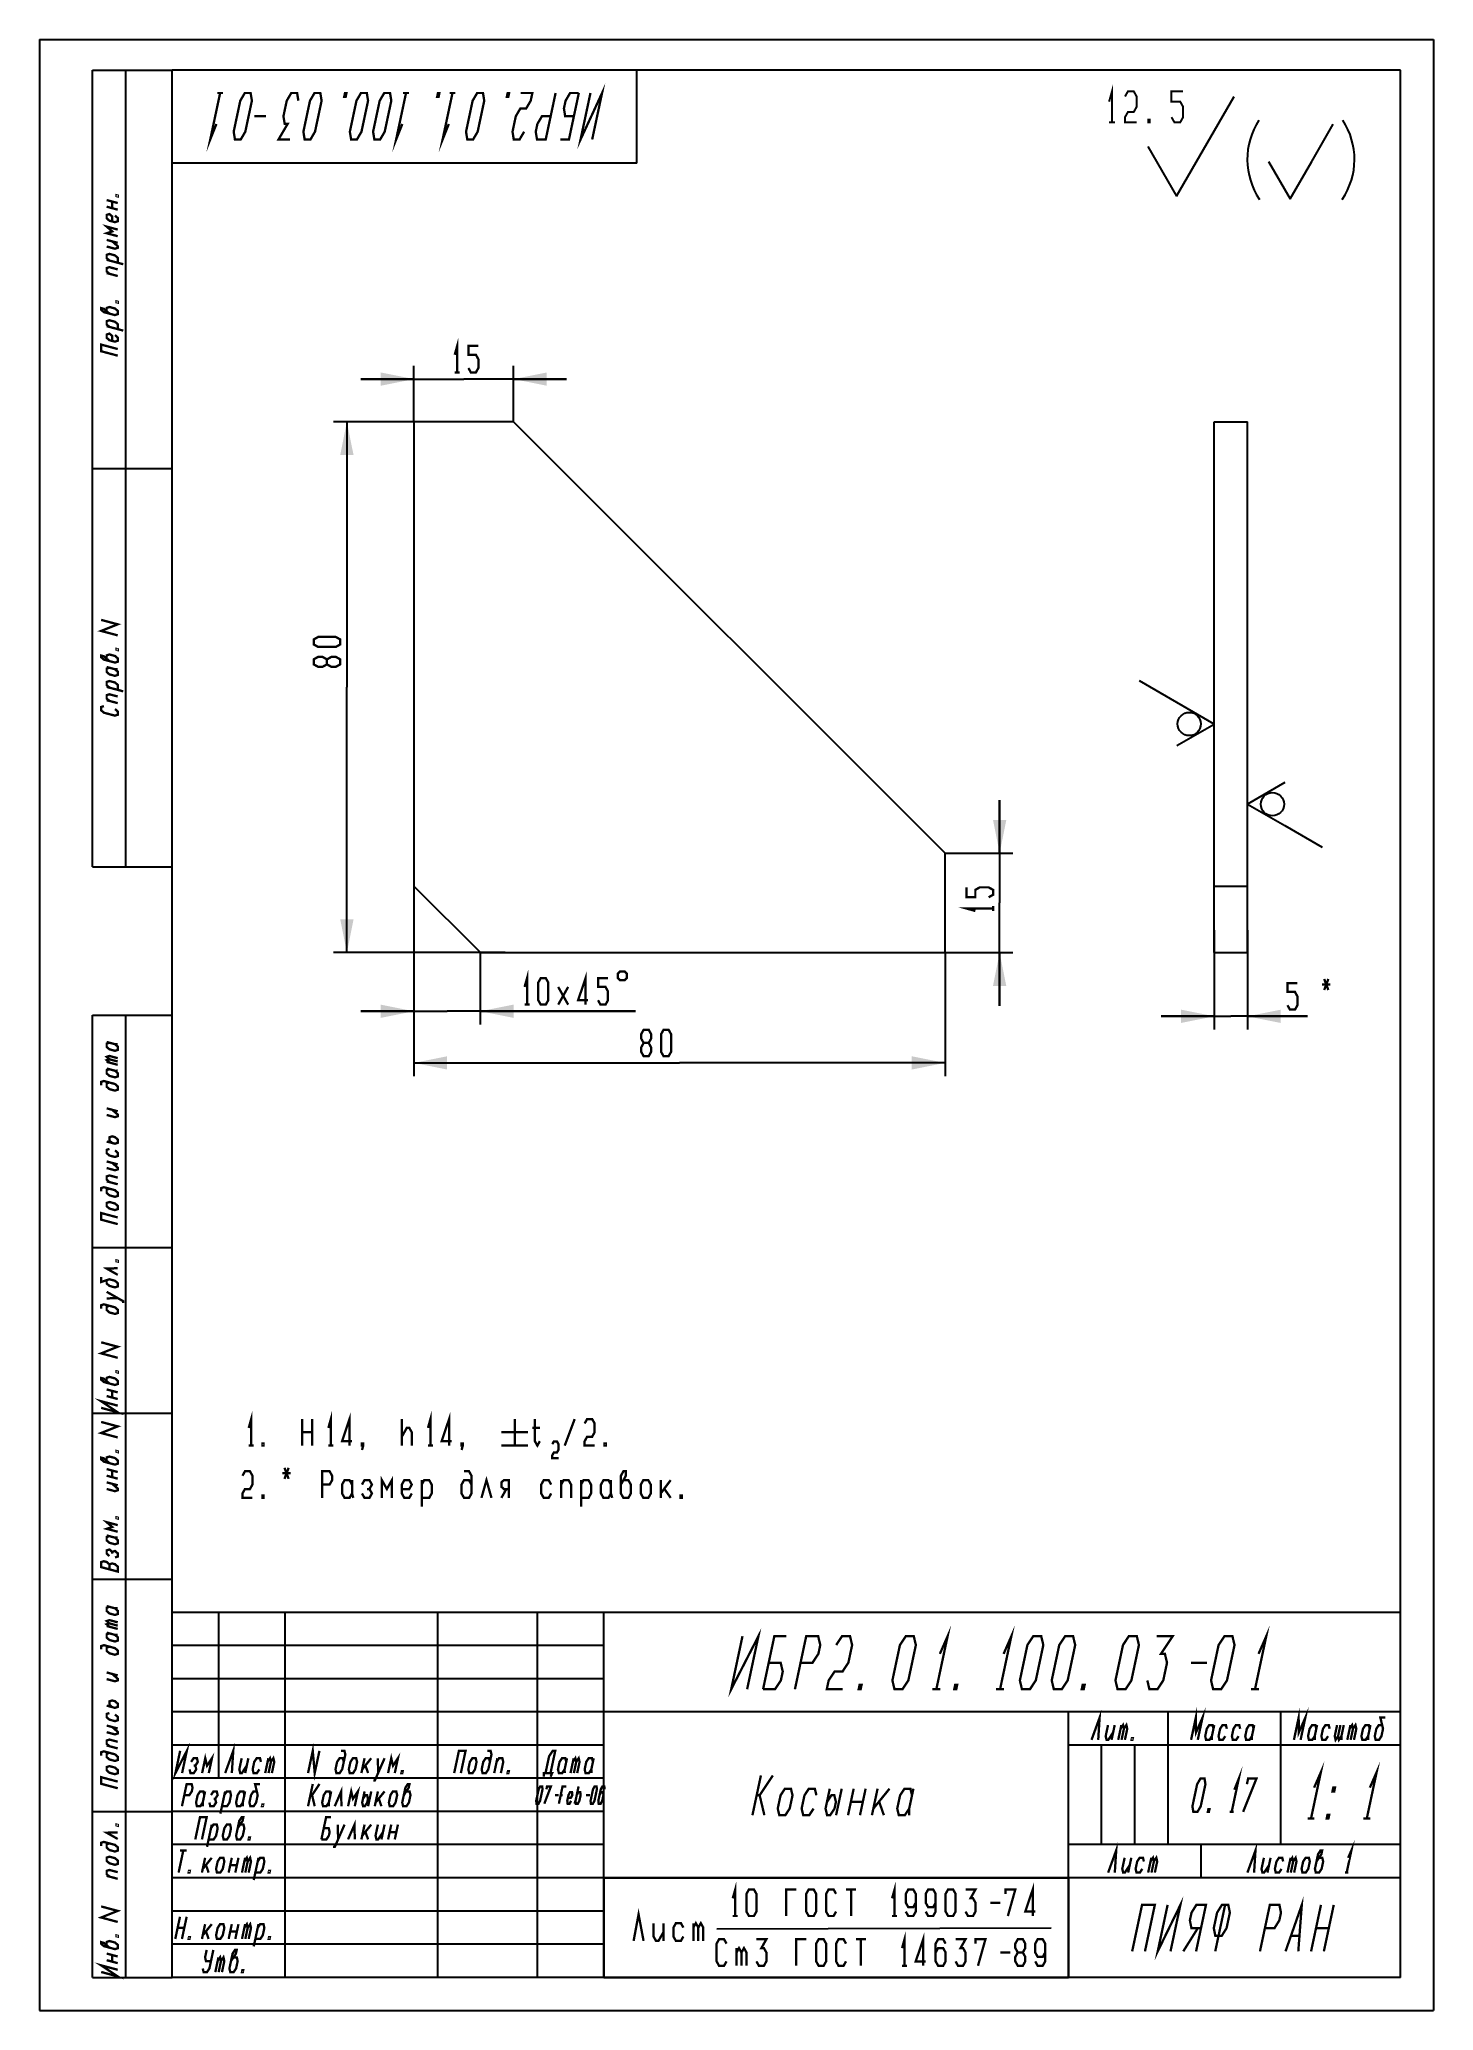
# Model space of a CAD drawing. Header units: millimetres. Extents: x 0 to 210, y 0 to 297.
import ezdxf

# ---------------------------------------------------------------- set-up
doc = ezdxf.new("R2010")
doc.units = ezdxf.units.MM
doc.header["$LTSCALE"] = 19.36
doc.layers.get('0').update_dxf_attribs({"linetype": 'CONTINUOUS'})
doc.styles.get("Standard").update_dxf_attribs({"font": 'txt', "width": 0.75})
doc.dimstyles.new('DIMSTYLE_1', dxfattribs={"dimtxt": 4, "dimasz": 5, "dimexe": 0.18, "dimexo": 0.0625, "dimgap": 0.09, "dimtad": 1, "dimdec": 4, "dimdsep": 46, "dimtxsty": 'STANDARD', "dimblk": '_FILLED', "dimblk1": '_FILLED', "dimblk2": '_FILLED', "dimcen": 0.09, "dimadec": 0, "dimazin": 0, "dimtp": 0.3, "dimtm": 0.3, "dimtfac": 1, "dimtdec": 4, "dimtofl": 0, "dimtmove": 0, "dimatfit": 3, "dimldrblk": '_FILLED', "dimfxl": 1, "dimtolj": 1, "dimarcsym": 0})
doc.dimstyles.new('DIMSTYLE_2', dxfattribs={"dimtxt": 4, "dimasz": 5, "dimexe": 0.18, "dimexo": 0.0625, "dimgap": 0.09, "dimtad": 1, "dimdec": 4, "dimdsep": 46, "dimtxsty": 'STANDARD', "dimblk": '_FILLED', "dimblk1": '_FILLED', "dimblk2": '_FILLED', "dimcen": 0.09, "dimadec": 0, "dimazin": 0, "dimtp": 0.2, "dimtm": 0.2, "dimtfac": 1, "dimtdec": 4, "dimtofl": 0, "dimtmove": 0, "dimatfit": 3, "dimldrblk": '_FILLED', "dimfxl": 1, "dimtolj": 1, "dimarcsym": 0})
doc.dimstyles.new('DIMSTYLE_3', dxfattribs={"dimtxt": 4, "dimasz": 5, "dimexe": 0.18, "dimexo": 0.0625, "dimgap": 0.09, "dimtad": 1, "dimdec": 4, "dimdsep": 46, "dimtxsty": 'STANDARD', "dimblk": '_FILLED', "dimblk1": '_FILLED', "dimblk2": '_FILLED', "dimcen": 0.09, "dimadec": 0, "dimazin": 0, "dimtp": 0.1, "dimtm": 0.1, "dimtfac": 1, "dimtdec": 4, "dimtofl": 0, "dimtmove": 0, "dimatfit": 3, "dimldrblk": '_FILLED', "dimfxl": 1, "dimtolj": 1, "dimarcsym": 0})

msp = doc.modelspace()

# ---------------------------------------------------------------- blocks, each defined once
blk = doc.blocks.new('_FILLED')
at = {"color": 0, "linetype": 'BYBLOCK'}
blk.add_solid([(0, 0), (-1, 0.2), (-1, -0.2)], dxfattribs=at)
blk = doc.blocks.new('*D0')
at = {"color": 2, "linetype": 'CONTINUOUS'}
for p, q in [((56.41, 239.4), (44.31, 239.4)), ((46.31, 239.4), (46.31, 199.4)), ((46.31, 159.4), (46.31, 199.4)), ((70.15, 159.4), (44.31, 159.4))]:
    blk.add_line(p, q, dxfattribs=at)
at = {"color": 2, "linetype": 'CONTINUOUS', "xscale": 5, "yscale": 5, "zscale": 5}
for p, rotation in [((46.31, 239.4), 90), ((46.31, 159.4), 270)]:
    blk.add_blockref('_FILLED', p, dxfattribs=dict(at, rotation=rotation))
blk = doc.blocks.new('*D1')
at = {"color": 2, "linetype": 'CONTINUOUS'}
for p, q in [((136.41, 159.4), (136.41, 140.79)), ((56.41, 150.67), (56.41, 140.79)), ((56.41, 142.79), (96.41, 142.79)), ((136.41, 142.79), (96.41, 142.79))]:
    blk.add_line(p, q, dxfattribs=at)
at = {"color": 2, "linetype": 'CONTINUOUS', "xscale": 5, "yscale": 5, "zscale": 5, "rotation": 180}
blk.add_blockref('_FILLED', (56.41, 142.79), dxfattribs=at)
at = {"color": 2, "linetype": 'CONTINUOUS', "xscale": 5, "yscale": 5, "zscale": 5}
blk.add_blockref('_FILLED', (136.41, 142.79), dxfattribs=at)
blk = doc.blocks.new('*D2')
at = {"color": 2, "linetype": 'CONTINUOUS'}
for p, q in [((144.64, 174.4), (144.64, 182.4)), ((144.64, 182.4), (144.64, 166.9)), ((136.41, 174.4), (146.64, 174.4)), ((144.64, 151.4), (144.64, 166.9)), ((136.41, 159.4), (146.64, 159.4)), ((144.64, 159.4), (144.64, 151.4))]:
    blk.add_line(p, q, dxfattribs=at)
at = {"color": 2, "linetype": 'CONTINUOUS', "xscale": 5, "yscale": 5, "zscale": 5}
for p, rotation in [((144.64, 174.4), 270), ((144.64, 159.4), 90)]:
    blk.add_blockref('_FILLED', p, dxfattribs=dict(at, rotation=rotation))
blk = doc.blocks.new('*D3')
at = {"color": 2, "linetype": 'CONTINUOUS'}
for p, q in [((56.41, 239.4), (56.41, 247.82)), ((71.41, 239.4), (71.41, 247.82)), ((56.41, 245.82), (48.41, 245.82)), ((48.41, 245.82), (63.91, 245.82)), ((79.41, 245.82), (63.91, 245.82)), ((71.41, 245.82), (79.41, 245.82))]:
    blk.add_line(p, q, dxfattribs=at)
at = {"color": 2, "linetype": 'CONTINUOUS', "xscale": 5, "yscale": 5, "zscale": 5}
blk.add_blockref('_FILLED', (56.41, 245.82), dxfattribs=at)
at = {"color": 2, "linetype": 'CONTINUOUS', "xscale": 5, "yscale": 5, "zscale": 5, "rotation": 180}
blk.add_blockref('_FILLED', (71.41, 245.82), dxfattribs=at)
blk = doc.blocks.new('*D4')
at = {"color": 2, "linetype": 'CONTINUOUS'}
for p, q in [((176.97, 162.79), (176.97, 147.81)), ((181.97, 162.79), (181.97, 147.81)), ((176.97, 149.81), (168.97, 149.81)), ((168.97, 149.81), (179.47, 149.81)), ((191, 149.81), (179.47, 149.81)), ((181.97, 149.81), (191, 149.81))]:
    blk.add_line(p, q, dxfattribs=at)
at = {"color": 2, "linetype": 'CONTINUOUS', "xscale": 5, "yscale": 5, "zscale": 5}
blk.add_blockref('_FILLED', (176.97, 149.81), dxfattribs=at)
at = {"color": 2, "linetype": 'CONTINUOUS', "xscale": 5, "yscale": 5, "zscale": 5, "rotation": 180}
blk.add_blockref('_FILLED', (181.97, 149.81), dxfattribs=at)
blk = doc.blocks.new('*D5')
at = {"color": 2, "linetype": 'CONTINUOUS'}
for p, q in [((56.41, 169.4), (56.41, 148.57)), ((66.41, 159.4), (66.41, 148.57)), ((56.41, 150.57), (48.41, 150.57)), ((48.41, 150.57), (61.41, 150.57)), ((89.81, 150.57), (61.41, 150.57)), ((66.41, 150.57), (89.81, 150.57))]:
    blk.add_line(p, q, dxfattribs=at)
at = {"color": 2, "linetype": 'CONTINUOUS', "xscale": 5, "yscale": 5, "zscale": 5}
blk.add_blockref('_FILLED', (56.41, 150.57), dxfattribs=at)
at = {"color": 2, "linetype": 'CONTINUOUS', "xscale": 5, "yscale": 5, "zscale": 5, "rotation": 180}
blk.add_blockref('_FILLED', (66.41, 150.57), dxfattribs=at)
blk = doc.blocks.new('DRAW_BEZ_SNJATIA_BL0', base_point=(178.72, 278.69))
at = {"color": 2, "linetype": 'CONTINUOUS'}
for p, q in [((171.29, 273.39), (179.95, 288.39)), ((191.64, 278.61), (194.89, 284.23)), ((166.96, 280.89), (171.29, 273.39)), ((185.15, 278.61), (188.4, 272.98)), ((188.4, 272.98), (191.64, 278.61))]:
    blk.add_line(p, q, dxfattribs=at)
for points in [[(161.12, 287.62, 0.3, 0.3, 0), (161.56, 289.18, 0.3, 0.3, 0), (161.56, 284.51, 0.3, 0.3, 0)], [(163.52, 288.4, 0.3, 0.3, 0), (163.96, 289.18, 0.3, 0.3, 0), (164.84, 289.18, 0.3, 0.3, 0), (165.27, 288.4, 0.3, 0.3, 0), (165.27, 286.85, 0.3, 0.3, 0), (164.84, 286.07, 0.3, 0.3, 0), (163.96, 286.07, 0.3, 0.3, 0), (163.52, 285.29, 0.3, 0.3, 0), (163.52, 284.51, 0.3, 0.3, 0), (165.27, 284.51, 0.3, 0.3, 0)], [(170.52, 285.29, 0.3, 0.3, 0), (170.96, 284.51, 0.3, 0.3, 0), (171.84, 284.51, 0.3, 0.3, 0), (172.27, 285.29, 0.3, 0.3, 0), (172.27, 286.85, 0.3, 0.3, 0), (171.84, 287.62, 0.3, 0.3, 0), (170.52, 287.62, 0.3, 0.3, 0), (170.52, 289.18, 0.3, 0.3, 0), (172.27, 289.18, 0.3, 0.3, 0)], [(161.12, 284.51, 0.3, 0.3, 0), (161.99, 284.51, 0.3, 0.3, 0)], [(167.24, 284.51, 0.3, 0.3, 0), (167.02, 284.51, 0.3, 0.3, 0), (167.02, 284.9, 0.3, 0.3, 0), (167.24, 284.9, 0.3, 0.3, 0), (167.24, 284.51, 0.3, 0.3, 0)]]:
    blk.add_lwpolyline(points, format="xyseb", dxfattribs=at)
for centre, start, end in [((192.67, 278.93), 146.7128, 214.1116), ((187.35, 278.93), 325.8884, 33.2872)]:
    blk.add_arc(centre, 10.74, start, end, dxfattribs=at)
blk = doc.blocks.new('BEZ_BL1', base_point=(187.59, 180.16))
at = {"color": 2, "linetype": 'CONTINUOUS'}
for p, q in [((187.59, 185.03), (181.97, 181.78)), ((181.97, 181.78), (187.59, 178.54)), ((187.59, 178.54), (193.22, 175.29))]:
    blk.add_line(p, q, dxfattribs=at)
blk.add_circle((185.73, 181.77), 1.75, dxfattribs=at)
blk = doc.blocks.new('BEZ_BL2', base_point=(171.34, 195.46))
at = {"color": 2, "linetype": 'CONTINUOUS'}
for p, q in [((171.34, 197.09), (165.72, 200.34)), ((176.97, 193.84), (171.34, 197.09)), ((171.34, 190.59), (176.97, 193.84))]:
    blk.add_line(p, q, dxfattribs=at)
blk.add_circle((173.2, 193.85), 1.75, dxfattribs=at)

# ---------------------------------------------------------------- dimensions: what is measured, and where the dimension line sits
for base, p1, p2, dimstyle, picture, middle in [((71.41394, 245.82134), (56.41394, 239.39929), (71.41394, 239.39929), 'DIMSTYLE_2', '*D3', (61.61582, 246.82134)), ((181.966, 149.81223), (176.966, 162.78747), (181.966, 162.78747), 'DIMSTYLE_3', '*D4', (187.99585, 150.81223)), ((136.41394, 142.78992), (56.41394, 150.67358), (136.41394, 159.39929), 'DIMSTYLE_1', '*D1', (90.64398, 143.78992))]:
    dim = msp.add_linear_dim(base=base, p1=p1, p2=p2, dimstyle=dimstyle, dxfattribs=at)
    dim.commit()
    dim.dimension.update_dxf_attribs({"geometry": picture, "text_midpoint": middle, "dimtype": 160})
for base, p1, p2, dimstyle, picture, middle in [((46.31135, 239.39929), (70.14529, 159.39929), (56.41394, 239.39929), 'DIMSTYLE_1', '*D0', (45.31135, 202.46563)), ((144.64226, 174.39929), (136.41394, 159.39929), (136.41394, 174.39929), 'DIMSTYLE_2', '*D2', (143.64226, 164.74195))]:
    dim = msp.add_linear_dim(base=base, p1=p1, p2=p2, angle=90, dimstyle=dimstyle, dxfattribs=at)
    dim.commit()
    dim.dimension.update_dxf_attribs({"geometry": picture, "text_midpoint": middle, "dimtype": 160})
dim = msp.add_linear_dim(base=(66.41394, 150.56512), p1=(56.41394, 169.39929), p2=(66.41394, 159.39929), text='<>x45%%d', dimstyle='DIMSTYLE_2', dxfattribs=at)
dim.commit()
dim.dimension.update_dxf_attribs({"geometry": '*D5', "text_midpoint": (78.14173, 151.56512), "dimtype": 160})

# ---------------------------------------------------------------- linework, layer by layer
at = {"color": 7, "linetype": 'CONTINUOUS'}
for p, q in [((0, 297), (0, 0)), ((0, 297), (210, 297)), ((210, 297), (210, 0)), ((8, 172.3499), (8, 292.3499)), ((8, 292.3499), (20, 292.3499)), ((13, 172.3499), (13, 292.3499)), ((90, 292.3499), (20, 292.3499)), ((20, 278.3499), (20, 292.3499)), ((20, 172.3499), (20, 292.3499)), ((20, 5), (20, 292.3499)), ((205, 292.3499), (20, 292.3499)), ((90, 278.3499), (90, 292.3499)), ((205, 5), (205, 292.3499)), ((90, 278.3499), (20, 278.3499)), ((56.41394, 239.39929), (56.41394, 169.39929)), ((71.41394, 239.39929), (56.41394, 239.39929)), ((136.41394, 174.39929), (71.41394, 239.39929)), ((176.966, 159.39929), (176.966, 239.39929)), ((176.966, 239.39929), (181.966, 239.39929)), ((181.966, 159.39929), (181.966, 239.39929)), ((8, 232.3499), (20, 232.3499)), ((8, 172.3499), (20, 172.3499)), ((136.41394, 159.39929), (136.41394, 174.39929)), ((66.41394, 159.39929), (56.41394, 169.39929)), ((176.966, 169.39929), (181.966, 169.39929)), ((66.41394, 159.39929), (136.41394, 159.39929)), ((176.966, 159.39929), (181.966, 159.39929)), ((8, 5), (8, 150)), ((8, 150), (20, 150)), ((13, 5), (13, 150)), ((20, 5), (20, 150)), ((8, 115), (20, 115)), ((8, 90), (20, 90)), ((8, 65), (20, 65)), ((205, 60), (20, 60)), ((20, 5), (20, 60)), ((27, 35), (27, 60)), ((37, 5), (37, 60)), ((60, 5), (60, 60)), ((75, 5), (75, 60)), ((85, 5), (85, 60)), ((205, 5), (205, 60)), ((85, 55), (20, 55)), ((85, 50), (20, 50)), ((205, 45), (20, 45)), ((155, 5), (155, 45)), ((170, 25), (170, 45)), ((187, 25), (187, 45)), ((85, 40), (20, 40)), ((205, 40), (155, 40)), ((160, 25), (160, 40)), ((165, 25), (165, 40)), ((85, 35), (20, 35)), ((8, 30), (20, 30)), ((85, 30), (20, 30)), ((85, 25), (20, 25)), ((205, 25), (155, 25)), ((175, 20), (175, 25)), ((205, 20), (20, 20)), ((85, 20), (155, 20)), ((85, 20), (85, 5)), ((155, 20), (155, 5)), ((85, 15), (20, 15)), ((102.06039, 12.31951), (152.38567, 12.46207)), ((85, 10), (20, 10)), ((8, 5), (20, 5)), ((205, 5), (20, 5)), ((205, 5), (20, 5)), ((85, 5), (155, 5)), ((0, 0), (210, 0))]:
    msp.add_line(p, q, dxfattribs=at)
at = {"color": 2, "linetype": 'CONTINUOUS'}
for points in [[(26.66432, 284.26142, 0.35, 0.35, 0), (25.73085, 281.92809, 0.35, 0.35, 0), (27.21875, 288.92808, 0.35, 0.35, 0)], [(27.65625, 288.92808, 0.35, 0.35, 0), (26.78125, 288.92808, 0.35, 0.35, 0)], [(31.8125, 288.92808, 0.35, 0.35, 0), (32.00201, 287.76142, 0.35, 0.35, 0), (31.01009, 283.09475, 0.35, 0.35, 0), (30.32461, 281.92809, 0.35, 0.35, 0), (29.4496, 281.92809, 0.35, 0.35, 0), (29.26009, 283.09475, 0.35, 0.35, 0), (30.25201, 287.76142, 0.35, 0.35, 0), (30.9375, 288.92808, 0.35, 0.35, 0), (31.8125, 288.92808, 0.35, 0.35, 0)], [(37.7621, 281.92809, 0.35, 0.35, 0), (36.0121, 281.92809, 0.35, 0.35, 0), (37.38306, 284.26142, 0.35, 0.35, 0), (36.94557, 284.26142, 0.35, 0.35, 0), (36.75605, 285.42809, 0.35, 0.35, 0), (37.25202, 287.76142, 0.35, 0.35, 0), (37.9375, 288.92808, 0.35, 0.35, 0), (38.8125, 288.92808, 0.35, 0.35, 0), (39.00202, 287.76142, 0.35, 0.35, 0)], [(42.3125, 288.92808, 0.35, 0.35, 0), (42.50202, 287.76142, 0.35, 0.35, 0), (41.51008, 283.09475, 0.35, 0.35, 0), (40.8246, 281.92809, 0.35, 0.35, 0), (39.94961, 281.92809, 0.35, 0.35, 0), (39.76008, 283.09475, 0.35, 0.35, 0), (40.75202, 287.76142, 0.35, 0.35, 0), (41.4375, 288.92808, 0.35, 0.35, 0), (42.3125, 288.92808, 0.35, 0.35, 0)], [(46.03125, 288.92808, 0.35, 0.35, 0), (46.25, 288.92808, 0.35, 0.35, 0), (46.12601, 288.34476, 0.35, 0.35, 0), (45.90726, 288.34476, 0.35, 0.35, 0), (46.03125, 288.92808, 0.35, 0.35, 0)], [(49.3125, 288.92808, 0.35, 0.35, 0), (49.50201, 287.76142, 0.35, 0.35, 0), (48.51009, 283.09475, 0.35, 0.35, 0), (47.8246, 281.92809, 0.35, 0.35, 0), (46.94961, 281.92809, 0.35, 0.35, 0), (46.76009, 283.09475, 0.35, 0.35, 0), (47.75201, 287.76142, 0.35, 0.35, 0), (48.4375, 288.92808, 0.35, 0.35, 0), (49.3125, 288.92808, 0.35, 0.35, 0)], [(52.8125, 288.92808, 0.35, 0.35, 0), (53.00202, 287.76142, 0.35, 0.35, 0), (52.01009, 283.09475, 0.35, 0.35, 0), (51.32461, 281.92809, 0.35, 0.35, 0), (50.4496, 281.92809, 0.35, 0.35, 0), (50.26009, 283.09475, 0.35, 0.35, 0), (51.25201, 287.76142, 0.35, 0.35, 0), (51.9375, 288.92808, 0.35, 0.35, 0), (52.8125, 288.92808, 0.35, 0.35, 0)], [(54.66432, 284.26142, 0.35, 0.35, 0), (53.73086, 281.92809, 0.35, 0.35, 0), (55.21875, 288.92808, 0.35, 0.35, 0)], [(55.65625, 288.92808, 0.35, 0.35, 0), (54.78125, 288.92808, 0.35, 0.35, 0)], [(60.03125, 288.92808, 0.35, 0.35, 0), (60.25, 288.92808, 0.35, 0.35, 0), (60.126, 288.34476, 0.35, 0.35, 0), (59.90726, 288.34476, 0.35, 0.35, 0), (60.03125, 288.92808, 0.35, 0.35, 0)], [(61.66432, 284.26142, 0.35, 0.35, 0), (60.73085, 281.92809, 0.35, 0.35, 0), (62.21875, 288.92808, 0.35, 0.35, 0)], [(62.65625, 288.92808, 0.35, 0.35, 0), (61.78125, 288.92808, 0.35, 0.35, 0)], [(66.8125, 288.92808, 0.35, 0.35, 0), (67.00201, 287.76142, 0.35, 0.35, 0), (66.01009, 283.09475, 0.35, 0.35, 0), (65.3246, 281.92809, 0.35, 0.35, 0), (64.44961, 281.92809, 0.35, 0.35, 0), (64.26008, 283.09475, 0.35, 0.35, 0), (65.25202, 287.76142, 0.35, 0.35, 0), (65.9375, 288.92808, 0.35, 0.35, 0), (66.8125, 288.92808, 0.35, 0.35, 0)], [(70.53125, 288.92808, 0.35, 0.35, 0), (70.75, 288.92808, 0.35, 0.35, 0), (70.62601, 288.34476, 0.35, 0.35, 0), (70.40726, 288.34476, 0.35, 0.35, 0), (70.53125, 288.92808, 0.35, 0.35, 0)], [(73.01009, 283.09475, 0.35, 0.35, 0), (72.32461, 281.92809, 0.35, 0.35, 0), (71.4496, 281.92809, 0.35, 0.35, 0), (71.26009, 283.09475, 0.35, 0.35, 0), (71.75606, 285.42809, 0.35, 0.35, 0), (72.44154, 286.59475, 0.35, 0.35, 0), (73.31653, 286.59475, 0.35, 0.35, 0), (74.00202, 287.76142, 0.35, 0.35, 0), (74.25, 288.92808, 0.35, 0.35, 0), (72.5, 288.92808, 0.35, 0.35, 0)], [(77.75, 288.92808, 0.35, 0.35, 0), (76.2621, 281.92809, 0.35, 0.35, 0), (74.9496, 281.92809, 0.35, 0.35, 0), (74.76009, 283.09475, 0.35, 0.35, 0), (75.00807, 284.26142, 0.35, 0.35, 0), (75.69355, 285.42809, 0.35, 0.35, 0), (77.00605, 285.42809, 0.35, 0.35, 0)], [(81.25, 288.92808, 0.35, 0.35, 0), (79.7621, 281.92809, 0.35, 0.35, 0), (78.44961, 281.92809, 0.35, 0.35, 0)], [(81.25, 288.92808, 0.35, 0.35, 0), (79.9375, 288.92808, 0.35, 0.35, 0), (79.25202, 287.76142, 0.35, 0.35, 0), (79.00404, 286.59475, 0.35, 0.35, 0), (79.19355, 285.42809, 0.35, 0.35, 0), (80.50605, 285.42809, 0.35, 0.35, 0)], [(83.26211, 281.92809, 0.35, 0.35, 0), (84.75, 288.92808, 0.35, 0.35, 0), (81.5121, 281.92809, 0.35, 0.35, 0), (83, 288.92808, 0.35, 0.35, 0)], [(34.13105, 285.42809, 0.35, 0.35, 0), (32.38105, 285.42809, 0.35, 0.35, 0)], [(11.79409, 273.47491, 0.35, 0.35, 0), (11.79409, 273.34989, 0.35, 0.35, 0), (11.58576, 273.40573, 0.35, 0.35, 0), (11.58576, 273.53073, 0.35, 0.35, 0), (11.79409, 273.47491, 0.35, 0.35, 0)], [(10.12743, 272.79648, 0.35, 0.35, 0), (11.79409, 272.3499, 0.35, 0.35, 0)], [(11.79409, 271.34989, 0.35, 0.35, 0), (10.12743, 271.79649, 0.35, 0.35, 0)], [(10.96076, 269.5732, 0.35, 0.35, 0), (10.96076, 270.3232, 0.35, 0.35, 0), (10.5441, 270.68484, 0.35, 0.35, 0), (10.12743, 270.54648, 0.35, 0.35, 0), (10.12743, 270.04648, 0.35, 0.35, 0), (10.5441, 269.68483, 0.35, 0.35, 0), (11.37743, 269.46154, 0.35, 0.35, 0), (11.79409, 269.5999, 0.35, 0.35, 0), (11.79409, 270.09991, 0.35, 0.35, 0), (11.37743, 270.46155, 0.35, 0.35, 0)], [(10.96076, 271.5732, 0.35, 0.35, 0), (10.96076, 272.57319, 0.35, 0.35, 0)], [(11.79409, 267.34991, 0.35, 0.35, 0), (10.12743, 267.79648, 0.35, 0.35, 0), (10.96076, 268.07318, 0.35, 0.35, 0), (10.12743, 268.79647, 0.35, 0.35, 0), (11.79409, 268.3499, 0.35, 0.35, 0)], [(10.12743, 266.79647, 0.35, 0.35, 0), (11.79409, 266.3499, 0.35, 0.35, 0)], [(10.12743, 265.79648, 0.35, 0.35, 0), (11.37743, 265.46154, 0.35, 0.35, 0), (11.79409, 265.5999, 0.35, 0.35, 0), (11.79409, 265.84989, 0.35, 0.35, 0), (10.96076, 266.57318, 0.35, 0.35, 0)], [(11.79409, 263.3499, 0.35, 0.35, 0), (11.79409, 264.0999, 0.35, 0.35, 0), (11.37743, 264.46155, 0.35, 0.35, 0), (10.5441, 264.68484, 0.35, 0.35, 0), (10.12743, 264.54648, 0.35, 0.35, 0), (10.12743, 264.04647, 0.35, 0.35, 0), (10.5441, 263.68485, 0.35, 0.35, 0)], [(12.62743, 263.12662, 0.35, 0.35, 0), (10.12743, 263.79648, 0.35, 0.35, 0)], [(10.5441, 261.68484, 0.35, 0.35, 0), (10.12743, 262.04649, 0.35, 0.35, 0), (10.12743, 262.54647, 0.35, 0.35, 0), (10.5441, 262.68483, 0.35, 0.35, 0), (11.79409, 262.34989, 0.35, 0.35, 0)], [(11.79409, 261.3499, 0.35, 0.35, 0), (10.12743, 261.79648, 0.35, 0.35, 0)], [(10.5441, 255.68484, 0.35, 0.35, 0), (9.71076, 256.40813, 0.35, 0.35, 0), (9.2941, 256.51976, 0.35, 0.35, 0), (9.2941, 256.26977, 0.35, 0.35, 0), (9.71076, 255.90813, 0.35, 0.35, 0), (11.37743, 255.46155, 0.35, 0.35, 0), (11.79409, 255.59991, 0.35, 0.35, 0), (11.79409, 256.09989, 0.35, 0.35, 0), (11.37743, 256.46154, 0.35, 0.35, 0), (10.5441, 256.68483, 0.35, 0.35, 0), (10.12743, 256.54649, 0.35, 0.35, 0), (10.12743, 256.04648, 0.35, 0.35, 0)], [(11.79409, 257.47489, 0.35, 0.35, 0), (11.79409, 257.3499, 0.35, 0.35, 0), (11.58576, 257.40571, 0.35, 0.35, 0), (11.58576, 257.53073, 0.35, 0.35, 0), (11.79409, 257.47489, 0.35, 0.35, 0)], [(11.79409, 253.34989, 0.35, 0.35, 0), (11.79409, 254.09989, 0.35, 0.35, 0), (11.37743, 254.46154, 0.35, 0.35, 0), (10.5441, 254.68483, 0.35, 0.35, 0), (10.12743, 254.54649, 0.35, 0.35, 0), (10.12743, 254.04648, 0.35, 0.35, 0), (10.5441, 253.68484, 0.35, 0.35, 0)], [(12.62743, 253.12661, 0.35, 0.35, 0), (10.12743, 253.79649, 0.35, 0.35, 0)], [(10.96076, 251.57318, 0.35, 0.35, 0), (10.96076, 252.3232, 0.35, 0.35, 0), (10.5441, 252.68485, 0.35, 0.35, 0), (10.12743, 252.54649, 0.35, 0.35, 0), (10.12743, 252.04648, 0.35, 0.35, 0), (10.5441, 251.68483, 0.35, 0.35, 0), (11.37743, 251.46155, 0.35, 0.35, 0), (11.79409, 251.59991, 0.35, 0.35, 0), (11.79409, 252.09989, 0.35, 0.35, 0), (11.37743, 252.46154, 0.35, 0.35, 0)], [(11.79409, 249.34989, 0.35, 0.35, 0), (9.2941, 250.01977, 0.35, 0.35, 0), (9.2941, 251.01976, 0.35, 0.35, 0), (11.79409, 250.3499, 0.35, 0.35, 0)], [(62.55332, 249.48801, 0.35, 0.35, 0), (62.92832, 250.82133, 0.35, 0.35, 0), (62.92832, 246.82135, 0.35, 0.35, 0)], [(64.61582, 247.48801, 0.35, 0.35, 0), (64.99082, 246.82135, 0.35, 0.35, 0), (65.74082, 246.82135, 0.35, 0.35, 0), (66.11582, 247.48801, 0.35, 0.35, 0), (66.11582, 248.82135, 0.35, 0.35, 0), (65.74082, 249.48801, 0.35, 0.35, 0), (64.61582, 249.48801, 0.35, 0.35, 0), (64.61582, 250.82133, 0.35, 0.35, 0), (66.11582, 250.82133, 0.35, 0.35, 0)], [(62.55332, 246.82135, 0.35, 0.35, 0), (63.30332, 246.82135, 0.35, 0.35, 0)], [(11.79409, 207.20406, 0.35, 0.35, 0), (9.2941, 207.87394, 0.35, 0.35, 0), (11.79409, 208.87073, 0.35, 0.35, 0), (9.2941, 209.54061, 0.35, 0.35, 0)], [(11.79409, 205.12074, 0.35, 0.35, 0), (11.79409, 204.99574, 0.35, 0.35, 0), (11.58576, 205.05156, 0.35, 0.35, 0), (11.58576, 205.17655, 0.35, 0.35, 0), (11.79409, 205.12074, 0.35, 0.35, 0)], [(45.31135, 205.84064, 0.35, 0.35, 0), (44.64468, 205.46563, 0.35, 0.35, 0), (41.97801, 205.46563, 0.35, 0.35, 0), (41.31134, 205.84064, 0.35, 0.35, 0), (41.31134, 206.59063, 0.35, 0.35, 0), (41.97801, 206.96564, 0.35, 0.35, 0), (44.64468, 206.96564, 0.35, 0.35, 0), (45.31135, 206.59063, 0.35, 0.35, 0), (45.31135, 205.84064, 0.35, 0.35, 0)], [(10.5441, 203.33066, 0.35, 0.35, 0), (9.71076, 204.05395, 0.35, 0.35, 0), (9.2941, 204.16561, 0.35, 0.35, 0), (9.2941, 203.91562, 0.35, 0.35, 0), (9.71076, 203.55397, 0.35, 0.35, 0), (11.37743, 203.10737, 0.35, 0.35, 0), (11.79409, 203.24573, 0.35, 0.35, 0), (11.79409, 203.74574, 0.35, 0.35, 0), (11.37743, 204.10738, 0.35, 0.35, 0), (10.5441, 204.33067, 0.35, 0.35, 0), (10.12743, 204.19231, 0.35, 0.35, 0), (10.12743, 203.69231, 0.35, 0.35, 0)], [(10.12743, 202.44232, 0.35, 0.35, 0), (11.37743, 202.10738, 0.35, 0.35, 0), (11.79409, 202.12072, 0.35, 0.35, 0)], [(10.5441, 202.33067, 0.35, 0.35, 0), (10.12743, 202.19231, 0.35, 0.35, 0), (10.12743, 201.6923, 0.35, 0.35, 0), (10.5441, 201.33068, 0.35, 0.35, 0), (11.37743, 201.10737, 0.35, 0.35, 0), (11.79409, 201.24573, 0.35, 0.35, 0), (11.79409, 201.74574, 0.35, 0.35, 0), (11.37743, 202.10738, 0.35, 0.35, 0)], [(43.31134, 203.59064, 0.35, 0.35, 0), (42.64467, 203.96563, 0.35, 0.35, 0), (41.97801, 203.96563, 0.35, 0.35, 0), (41.31134, 203.59064, 0.35, 0.35, 0), (41.31134, 202.84064, 0.35, 0.35, 0), (41.97801, 202.46563, 0.35, 0.35, 0), (42.64467, 202.46563, 0.35, 0.35, 0), (43.31134, 202.84064, 0.35, 0.35, 0)], [(45.31135, 202.84064, 0.35, 0.35, 0), (45.31135, 203.59064, 0.35, 0.35, 0), (44.64468, 203.96563, 0.35, 0.35, 0), (43.97802, 203.96563, 0.35, 0.35, 0), (43.31134, 203.59064, 0.35, 0.35, 0), (43.31134, 202.84064, 0.35, 0.35, 0), (43.97802, 202.46563, 0.35, 0.35, 0), (44.64468, 202.46563, 0.35, 0.35, 0), (45.31135, 202.84064, 0.35, 0.35, 0)], [(11.79409, 198.99574, 0.35, 0.35, 0), (11.79409, 199.74573, 0.35, 0.35, 0), (11.37743, 200.10738, 0.35, 0.35, 0), (10.5441, 200.33067, 0.35, 0.35, 0), (10.12743, 200.19231, 0.35, 0.35, 0), (10.12743, 199.69232, 0.35, 0.35, 0), (10.5441, 199.33068, 0.35, 0.35, 0)], [(12.62743, 198.77245, 0.35, 0.35, 0), (10.12743, 199.44231, 0.35, 0.35, 0)], [(9.71076, 196.55395, 0.35, 0.35, 0), (9.2941, 196.41561, 0.35, 0.35, 0), (9.2941, 195.91561, 0.35, 0.35, 0), (9.71076, 195.55396, 0.35, 0.35, 0), (11.37743, 195.10739, 0.35, 0.35, 0), (11.79409, 195.24572, 0.35, 0.35, 0), (11.79409, 195.74573, 0.35, 0.35, 0), (11.37743, 196.10738, 0.35, 0.35, 0)], [(10.5441, 197.33068, 0.35, 0.35, 0), (10.12743, 197.69232, 0.35, 0.35, 0), (10.12743, 198.19231, 0.35, 0.35, 0), (10.5441, 198.33067, 0.35, 0.35, 0), (11.79409, 197.99572, 0.35, 0.35, 0)], [(11.79409, 196.99573, 0.35, 0.35, 0), (10.12743, 197.44231, 0.35, 0.35, 0)], [(142.97559, 167.74195, 0.35, 0.35, 0), (143.64227, 168.11695, 0.35, 0.35, 0), (143.64227, 168.86695, 0.35, 0.35, 0), (142.97559, 169.24195, 0.35, 0.35, 0), (141.64227, 169.24195, 0.35, 0.35, 0), (140.97559, 168.86695, 0.35, 0.35, 0), (140.97559, 167.74195, 0.35, 0.35, 0), (139.64227, 167.74195, 0.35, 0.35, 0), (139.64227, 169.24195, 0.35, 0.35, 0)], [(143.64227, 165.67945, 0.35, 0.35, 0), (143.64227, 166.42945, 0.35, 0.35, 0)], [(140.97559, 165.67945, 0.35, 0.35, 0), (139.64227, 166.05445, 0.35, 0.35, 0), (143.64227, 166.05445, 0.35, 0.35, 0)], [(73.07922, 154.23178, 0.35, 0.35, 0), (73.45422, 155.56512, 0.35, 0.35, 0), (73.45422, 151.56512, 0.35, 0.35, 0)], [(75.51672, 151.56512, 0.35, 0.35, 0), (75.14172, 152.23178, 0.35, 0.35, 0), (75.14172, 154.89846, 0.35, 0.35, 0), (75.51672, 155.56512, 0.35, 0.35, 0), (76.26673, 155.56512, 0.35, 0.35, 0), (76.64173, 154.89846, 0.35, 0.35, 0), (76.64173, 152.23178, 0.35, 0.35, 0), (76.26673, 151.56512, 0.35, 0.35, 0), (75.51672, 151.56512, 0.35, 0.35, 0)], [(82.26673, 151.56512, 0.35, 0.35, 0), (82.26673, 155.56512, 0.35, 0.35, 0), (81.14173, 152.23178, 0.35, 0.35, 0), (82.64173, 152.23178, 0.35, 0.35, 0)], [(84.14173, 152.23178, 0.35, 0.35, 0), (84.51673, 151.56512, 0.35, 0.35, 0), (85.26673, 151.56512, 0.35, 0.35, 0), (85.64173, 152.23178, 0.35, 0.35, 0), (85.64173, 153.56511, 0.35, 0.35, 0), (85.26673, 154.23178, 0.35, 0.35, 0), (84.14173, 154.23178, 0.35, 0.35, 0), (84.14173, 155.56512, 0.35, 0.35, 0), (85.64173, 155.56512, 0.35, 0.35, 0)], [(87.14173, 156.23179, 0.35, 0.35, 0), (87.14173, 155.56512, 0.35, 0.35, 0), (87.47507, 155.23179, 0.35, 0.35, 0), (88.14173, 155.23179, 0.35, 0.35, 0), (88.47506, 155.56512, 0.35, 0.35, 0), (88.47506, 156.23179, 0.35, 0.35, 0), (88.14173, 156.56512, 0.35, 0.35, 0), (87.47507, 156.56512, 0.35, 0.35, 0), (87.14173, 156.23179, 0.35, 0.35, 0)], [(187.99586, 151.47889, 0.35, 0.35, 0), (188.37085, 150.81223, 0.35, 0.35, 0), (189.12085, 150.81223, 0.35, 0.35, 0), (189.49586, 151.47889, 0.35, 0.35, 0), (189.49586, 152.81224, 0.35, 0.35, 0), (189.12085, 153.4789, 0.35, 0.35, 0), (187.99586, 153.4789, 0.35, 0.35, 0), (187.99586, 154.81223, 0.35, 0.35, 0), (189.49586, 154.81223, 0.35, 0.35, 0)], [(193.21194, 154.60407, 0.35, 0.35, 0), (194.46195, 154.60407, 0.35, 0.35, 0)], [(193.52443, 155.4374, 0.35, 0.35, 0), (194.14944, 153.77073, 0.35, 0.35, 0)], [(194.14944, 155.4374, 0.35, 0.35, 0), (193.52443, 153.77073, 0.35, 0.35, 0)], [(73.07922, 151.56512, 0.35, 0.35, 0), (73.82923, 151.56512, 0.35, 0.35, 0)], [(78.14173, 154.23178, 0.35, 0.35, 0), (79.64172, 151.56512, 0.35, 0.35, 0)], [(78.14173, 151.56512, 0.35, 0.35, 0), (79.64172, 154.23178, 0.35, 0.35, 0)], [(10.12743, 145.94658, 0.35, 0.35, 0), (11.37743, 145.61164, 0.35, 0.35, 0), (11.79409, 145.625, 0.35, 0.35, 0)], [(10.5441, 145.83494, 0.35, 0.35, 0), (10.12743, 145.69658, 0.35, 0.35, 0), (10.12743, 145.19658, 0.35, 0.35, 0), (10.5441, 144.83494, 0.35, 0.35, 0), (11.37743, 144.61165, 0.35, 0.35, 0), (11.79409, 144.75, 0.35, 0.35, 0), (11.79409, 145.25, 0.35, 0.35, 0), (11.37743, 145.61164, 0.35, 0.35, 0)], [(91.76899, 145.78993, 0.35, 0.35, 0), (92.14399, 146.45659, 0.35, 0.35, 0), (92.14399, 147.12326, 0.35, 0.35, 0), (91.76899, 147.78992, 0.35, 0.35, 0), (91.01899, 147.78992, 0.35, 0.35, 0), (90.64398, 147.12326, 0.35, 0.35, 0), (90.64398, 146.45659, 0.35, 0.35, 0), (91.01899, 145.78993, 0.35, 0.35, 0)], [(91.01899, 143.78993, 0.35, 0.35, 0), (91.76899, 143.78993, 0.35, 0.35, 0), (92.14399, 144.45659, 0.35, 0.35, 0), (92.14399, 145.12326, 0.35, 0.35, 0), (91.76899, 145.78993, 0.35, 0.35, 0), (91.01899, 145.78993, 0.35, 0.35, 0), (90.64398, 145.12326, 0.35, 0.35, 0), (90.64398, 144.45659, 0.35, 0.35, 0), (91.01899, 143.78993, 0.35, 0.35, 0)], [(94.01898, 143.78993, 0.35, 0.35, 0), (93.64398, 144.45659, 0.35, 0.35, 0), (93.64398, 147.12326, 0.35, 0.35, 0), (94.01898, 147.78992, 0.35, 0.35, 0), (94.76898, 147.78992, 0.35, 0.35, 0), (95.14399, 147.12326, 0.35, 0.35, 0), (95.14399, 144.45659, 0.35, 0.35, 0), (94.76898, 143.78993, 0.35, 0.35, 0), (94.01898, 143.78993, 0.35, 0.35, 0)], [(10.5441, 143.33494, 0.35, 0.35, 0), (10.12743, 143.69658, 0.35, 0.35, 0), (10.5441, 143.83494, 0.35, 0.35, 0), (11.79409, 143.5, 0.35, 0.35, 0)], [(10.5441, 142.83494, 0.35, 0.35, 0), (10.12743, 143.19658, 0.35, 0.35, 0), (10.5441, 143.33494, 0.35, 0.35, 0), (11.79409, 143, 0.35, 0.35, 0)], [(11.79409, 142.5, 0.35, 0.35, 0), (10.12743, 142.94658, 0.35, 0.35, 0)], [(10.5441, 139.83493, 0.35, 0.35, 0), (10.12743, 139.69658, 0.35, 0.35, 0), (10.12743, 139.19658, 0.35, 0.35, 0), (10.5441, 138.83493, 0.35, 0.35, 0), (11.37743, 138.61164, 0.35, 0.35, 0), (11.79409, 138.75, 0.35, 0.35, 0), (11.79409, 139.25, 0.35, 0.35, 0), (11.37743, 139.61165, 0.35, 0.35, 0), (9.71076, 140.05823, 0.35, 0.35, 0), (9.2941, 139.91987, 0.35, 0.35, 0), (9.2941, 139.41988, 0.35, 0.35, 0)], [(10.12743, 141.94658, 0.35, 0.35, 0), (11.37743, 141.61165, 0.35, 0.35, 0), (11.79409, 141.625, 0.35, 0.35, 0)], [(10.5441, 141.83493, 0.35, 0.35, 0), (10.12743, 141.69659, 0.35, 0.35, 0), (10.12743, 141.19658, 0.35, 0.35, 0), (10.5441, 140.83493, 0.35, 0.35, 0), (11.37743, 140.61165, 0.35, 0.35, 0), (11.79409, 140.75, 0.35, 0.35, 0), (11.79409, 141.25, 0.35, 0.35, 0), (11.37743, 141.61165, 0.35, 0.35, 0)], [(10.12743, 135.94658, 0.35, 0.35, 0), (11.79409, 135.5, 0.35, 0.35, 0)], [(10.12743, 134.94658, 0.35, 0.35, 0), (11.37743, 134.61164, 0.35, 0.35, 0), (11.79409, 134.75, 0.35, 0.35, 0), (11.79409, 135, 0.35, 0.35, 0), (10.96076, 135.7233, 0.35, 0.35, 0)], [(10.12743, 130.94658, 0.35, 0.35, 0), (11.37743, 130.61165, 0.35, 0.35, 0), (11.79409, 130.75, 0.35, 0.35, 0), (11.79409, 131.25, 0.35, 0.35, 0), (11.37743, 131.61165, 0.35, 0.35, 0), (10.96076, 131.72329, 0.35, 0.35, 0), (10.5441, 131.58493, 0.35, 0.35, 0), (10.5441, 131.08494, 0.35, 0.35, 0), (10.96076, 130.72329, 0.35, 0.35, 0)], [(10.5441, 129.83493, 0.35, 0.35, 0), (10.12743, 129.69658, 0.35, 0.35, 0), (10.12743, 129.19658, 0.35, 0.35, 0), (10.5441, 128.83493, 0.35, 0.35, 0), (11.37743, 128.61165, 0.35, 0.35, 0), (11.79409, 128.75, 0.35, 0.35, 0), (11.79409, 129.25, 0.35, 0.35, 0), (11.37743, 129.61165, 0.35, 0.35, 0)], [(10.12743, 127.94659, 0.35, 0.35, 0), (11.79409, 127.5, 0.35, 0.35, 0)], [(10.12743, 126.94658, 0.35, 0.35, 0), (11.37743, 126.61164, 0.35, 0.35, 0), (11.79409, 126.75, 0.35, 0.35, 0), (11.79409, 127, 0.35, 0.35, 0), (10.96076, 127.72329, 0.35, 0.35, 0)], [(10.5441, 124.83494, 0.35, 0.35, 0), (10.12743, 125.19659, 0.35, 0.35, 0), (10.12743, 125.69658, 0.35, 0.35, 0), (10.5441, 125.83494, 0.35, 0.35, 0), (11.79409, 125.5, 0.35, 0.35, 0)], [(11.79409, 124.5, 0.35, 0.35, 0), (10.12743, 124.94658, 0.35, 0.35, 0)], [(10.5441, 123.83494, 0.35, 0.35, 0), (10.12743, 123.69658, 0.35, 0.35, 0), (10.12743, 123.19658, 0.35, 0.35, 0), (10.5441, 122.83494, 0.35, 0.35, 0), (11.37743, 122.61165, 0.35, 0.35, 0), (11.79409, 122.75, 0.35, 0.35, 0), (11.79409, 123.25, 0.35, 0.35, 0), (11.37743, 123.61164, 0.35, 0.35, 0), (9.71076, 124.05823, 0.35, 0.35, 0), (9.2941, 123.91988, 0.35, 0.35, 0), (9.2941, 123.41987, 0.35, 0.35, 0)], [(11.37743, 120.61165, 0.35, 0.35, 0), (11.79409, 120.75, 0.35, 0.35, 0), (11.79409, 121.25, 0.35, 0.35, 0), (11.37743, 121.61165, 0.35, 0.35, 0), (10.5441, 121.83494, 0.35, 0.35, 0), (10.12743, 121.69658, 0.35, 0.35, 0), (10.12743, 121.19658, 0.35, 0.35, 0), (10.5441, 120.83494, 0.35, 0.35, 0), (11.37743, 120.61165, 0.35, 0.35, 0)], [(11.79409, 118.5, 0.35, 0.35, 0), (9.2941, 119.16988, 0.35, 0.35, 0), (9.2941, 120.16988, 0.35, 0.35, 0), (11.79409, 119.5, 0.35, 0.35, 0)], [(11.79409, 112.97916, 0.35, 0.35, 0), (11.79409, 112.85417, 0.35, 0.35, 0), (11.58576, 112.90999, 0.35, 0.35, 0), (11.58576, 113.03499, 0.35, 0.35, 0), (11.79409, 112.97916, 0.35, 0.35, 0)], [(10.12743, 110.05075, 0.35, 0.35, 0), (10.12743, 109.55075, 0.35, 0.35, 0), (10.5441, 109.1891, 0.35, 0.35, 0), (11.37743, 108.96582, 0.35, 0.35, 0), (11.79409, 109.10417, 0.35, 0.35, 0), (11.79409, 109.60417, 0.35, 0.35, 0), (11.37743, 109.96581, 0.35, 0.35, 0), (10.5441, 110.18911, 0.35, 0.35, 0), (9.2941, 109.77404, 0.35, 0.35, 0), (9.2941, 110.52404, 0.35, 0.35, 0)], [(11.79409, 110.85417, 0.35, 0.35, 0), (10.12743, 111.80075, 0.35, 0.35, 0), (11.79409, 111.85417, 0.35, 0.35, 0)], [(12.62743, 106.63087, 0.35, 0.35, 0), (12.62743, 106.88088, 0.35, 0.35, 0), (10.12743, 108.30075, 0.35, 0.35, 0)], [(10.12743, 107.30075, 0.35, 0.35, 0), (11.79409, 107.35417, 0.35, 0.35, 0)], [(10.5441, 106.1891, 0.35, 0.35, 0), (10.12743, 106.05075, 0.35, 0.35, 0), (10.12743, 105.55075, 0.35, 0.35, 0), (10.5441, 105.1891, 0.35, 0.35, 0), (11.37743, 104.96581, 0.35, 0.35, 0), (11.79409, 105.10416, 0.35, 0.35, 0), (11.79409, 105.60417, 0.35, 0.35, 0), (11.37743, 105.96581, 0.35, 0.35, 0), (9.71076, 106.4124, 0.35, 0.35, 0), (9.2941, 106.27404, 0.35, 0.35, 0), (9.2941, 105.77404, 0.35, 0.35, 0)], [(11.79409, 98.35417, 0.35, 0.35, 0), (9.2941, 99.02404, 0.35, 0.35, 0), (11.79409, 100.02083, 0.35, 0.35, 0), (9.2941, 100.6907, 0.35, 0.35, 0)], [(10.5441, 94.48077, 0.35, 0.35, 0), (9.71076, 95.20407, 0.35, 0.35, 0), (9.2941, 95.31571, 0.35, 0.35, 0), (9.2941, 95.06571, 0.35, 0.35, 0), (9.71076, 94.70406, 0.35, 0.35, 0), (11.37743, 94.25747, 0.35, 0.35, 0), (11.79409, 94.39583, 0.35, 0.35, 0), (11.79409, 94.89583, 0.35, 0.35, 0), (11.37743, 95.25748, 0.35, 0.35, 0), (10.5441, 95.48077, 0.35, 0.35, 0), (10.12743, 95.34241, 0.35, 0.35, 0), (10.12743, 94.84242, 0.35, 0.35, 0)], [(11.79409, 96.27083, 0.35, 0.35, 0), (11.79409, 96.14583, 0.35, 0.35, 0), (11.58576, 96.20166, 0.35, 0.35, 0), (11.58576, 96.32666, 0.35, 0.35, 0), (11.79409, 96.27083, 0.35, 0.35, 0)], [(9.2941, 90.81571, 0.35, 0.35, 0), (11.79409, 90.14584, 0.35, 0.35, 0), (9.2941, 91.81571, 0.35, 0.35, 0), (11.79409, 91.14583, 0.35, 0.35, 0)], [(10.12743, 93.59242, 0.35, 0.35, 0), (11.79409, 93.14583, 0.35, 0.35, 0)], [(11.79409, 92.14583, 0.35, 0.35, 0), (10.12743, 92.59241, 0.35, 0.35, 0)], [(10.96076, 92.36913, 0.35, 0.35, 0), (10.96076, 93.36913, 0.35, 0.35, 0)], [(31.52365, 87.79457, 0.35, 0.35, 0), (31.89865, 89.1279, 0.35, 0.35, 0), (31.89865, 85.1279, 0.35, 0.35, 0)], [(39.58615, 85.1279, 0.35, 0.35, 0), (39.58615, 89.1279, 0.35, 0.35, 0)], [(41.08615, 89.1279, 0.35, 0.35, 0), (41.08615, 85.1279, 0.35, 0.35, 0)], [(43.52365, 87.79457, 0.35, 0.35, 0), (43.89865, 89.1279, 0.35, 0.35, 0), (43.89865, 85.1279, 0.35, 0.35, 0)], [(46.71115, 85.1279, 0.35, 0.35, 0), (46.71115, 89.1279, 0.35, 0.35, 0), (45.58615, 85.79457, 0.35, 0.35, 0), (47.08615, 85.79457, 0.35, 0.35, 0)], [(54.58615, 89.1279, 0.35, 0.35, 0), (54.58615, 85.1279, 0.35, 0.35, 0)], [(58.52365, 87.79457, 0.35, 0.35, 0), (58.89865, 89.1279, 0.35, 0.35, 0), (58.89865, 85.1279, 0.35, 0.35, 0)], [(61.71115, 85.1279, 0.35, 0.35, 0), (61.71115, 89.1279, 0.35, 0.35, 0), (60.58615, 85.79457, 0.35, 0.35, 0), (62.08615, 85.79457, 0.35, 0.35, 0)], [(71.58615, 89.1279, 0.35, 0.35, 0), (71.58615, 85.1279, 0.35, 0.35, 0)], [(74.62782, 89.1279, 0.35, 0.35, 0), (74.62782, 85.79457, 0.35, 0.35, 0), (75.00282, 85.1279, 0.35, 0.35, 0), (75.37782, 85.79457, 0.35, 0.35, 0)], [(79.12782, 85.1279, 0.35, 0.35, 0), (80.62781, 89.1279, 0.35, 0.35, 0)], [(82.12782, 88.46123, 0.35, 0.35, 0), (82.50282, 89.1279, 0.35, 0.35, 0), (83.25282, 89.1279, 0.35, 0.35, 0), (83.62782, 88.46123, 0.35, 0.35, 0), (83.62782, 87.1279, 0.35, 0.35, 0), (83.25282, 86.46124, 0.35, 0.35, 0), (82.50282, 86.46124, 0.35, 0.35, 0), (82.12782, 85.79457, 0.35, 0.35, 0), (82.12782, 85.1279, 0.35, 0.35, 0), (83.62782, 85.1279, 0.35, 0.35, 0)], [(11.79409, 86.35417, 0.35, 0.35, 0), (9.2941, 87.02404, 0.35, 0.35, 0), (11.79409, 88.02083, 0.35, 0.35, 0), (9.2941, 88.69071, 0.35, 0.35, 0)], [(39.58615, 87.1279, 0.35, 0.35, 0), (41.08615, 87.1279, 0.35, 0.35, 0)], [(54.58615, 86.46124, 0.35, 0.35, 0), (55.33615, 87.79457, 0.35, 0.35, 0), (55.71115, 87.79457, 0.35, 0.35, 0), (56.08615, 87.1279, 0.35, 0.35, 0), (56.08615, 85.1279, 0.35, 0.35, 0)], [(69.58616, 87.1279, 0.35, 0.35, 0), (73.58615, 87.1279, 0.35, 0.35, 0)], [(74.25282, 87.79457, 0.35, 0.35, 0), (75.37782, 87.79457, 0.35, 0.35, 0)], [(10.5441, 82.48077, 0.35, 0.35, 0), (9.71076, 83.20406, 0.35, 0.35, 0), (9.2941, 83.31571, 0.35, 0.35, 0), (9.2941, 83.06571, 0.35, 0.35, 0), (9.71076, 82.70406, 0.35, 0.35, 0), (11.37743, 82.25748, 0.35, 0.35, 0), (11.79409, 82.39583, 0.35, 0.35, 0), (11.79409, 82.89583, 0.35, 0.35, 0), (11.37743, 83.25748, 0.35, 0.35, 0), (10.5441, 83.48077, 0.35, 0.35, 0), (10.12743, 83.34241, 0.35, 0.35, 0), (10.12743, 82.84242, 0.35, 0.35, 0)], [(11.79409, 84.27083, 0.35, 0.35, 0), (11.79409, 84.14583, 0.35, 0.35, 0), (11.58576, 84.20165, 0.35, 0.35, 0), (11.58576, 84.32666, 0.35, 0.35, 0), (11.79409, 84.27083, 0.35, 0.35, 0)], [(31.52365, 85.1279, 0.35, 0.35, 0), (32.27365, 85.1279, 0.35, 0.35, 0)], [(33.77365, 85.1279, 0.35, 0.35, 0), (33.58615, 85.1279, 0.35, 0.35, 0), (33.58615, 85.46123, 0.35, 0.35, 0), (33.77365, 85.46123, 0.35, 0.35, 0), (33.77365, 85.1279, 0.35, 0.35, 0)], [(43.52365, 85.1279, 0.35, 0.35, 0), (44.27365, 85.1279, 0.35, 0.35, 0)], [(48.77365, 85.1279, 0.35, 0.35, 0), (48.58615, 85.1279, 0.35, 0.35, 0), (48.58615, 85.46123, 0.35, 0.35, 0), (48.77365, 85.46123, 0.35, 0.35, 0), (48.77365, 85.1279, 0.35, 0.35, 0), (48.58615, 84.46123, 0.35, 0.35, 0)], [(58.52365, 85.1279, 0.35, 0.35, 0), (59.27366, 85.1279, 0.35, 0.35, 0)], [(63.77365, 85.1279, 0.35, 0.35, 0), (63.58615, 85.1279, 0.35, 0.35, 0), (63.58615, 85.46123, 0.35, 0.35, 0), (63.77365, 85.46123, 0.35, 0.35, 0), (63.77365, 85.1279, 0.35, 0.35, 0), (63.58615, 84.46123, 0.35, 0.35, 0)], [(69.58616, 85.1279, 0.35, 0.35, 0), (73.58615, 85.1279, 0.35, 0.35, 0)], [(77.25282, 85.33623, 0.35, 0.35, 0), (77.4872, 85.7529, 0.35, 0.35, 0), (77.95594, 85.7529, 0.35, 0.35, 0), (78.19031, 85.33623, 0.35, 0.35, 0), (78.19031, 84.5029, 0.35, 0.35, 0), (77.95594, 84.08623, 0.35, 0.35, 0), (77.4872, 84.08623, 0.35, 0.35, 0), (77.25282, 83.66957, 0.35, 0.35, 0), (77.25282, 83.2529, 0.35, 0.35, 0), (78.19031, 83.2529, 0.35, 0.35, 0)], [(85.31532, 85.1279, 0.35, 0.35, 0), (85.12781, 85.1279, 0.35, 0.35, 0), (85.12781, 85.46123, 0.35, 0.35, 0), (85.31532, 85.46123, 0.35, 0.35, 0), (85.31532, 85.1279, 0.35, 0.35, 0)], [(10.12743, 81.59241, 0.35, 0.35, 0), (11.79409, 81.14583, 0.35, 0.35, 0)], [(11.79409, 80.14583, 0.35, 0.35, 0), (10.12743, 80.59241, 0.35, 0.35, 0)], [(10.96076, 80.36913, 0.35, 0.35, 0), (10.96076, 81.36913, 0.35, 0.35, 0)], [(30.58615, 80.58624, 0.35, 0.35, 0), (30.96115, 81.2529, 0.35, 0.35, 0), (31.71115, 81.2529, 0.35, 0.35, 0), (32.08615, 80.58624, 0.35, 0.35, 0), (32.08615, 79.2529, 0.35, 0.35, 0), (31.71115, 78.58623, 0.35, 0.35, 0), (30.96115, 78.58623, 0.35, 0.35, 0), (30.58615, 77.91957, 0.35, 0.35, 0), (30.58615, 77.2529, 0.35, 0.35, 0), (32.08615, 77.2529, 0.35, 0.35, 0)], [(36.59942, 80.94952, 0.35, 0.35, 0), (37.84943, 80.94952, 0.35, 0.35, 0)], [(36.91192, 81.78285, 0.35, 0.35, 0), (37.53692, 80.11618, 0.35, 0.35, 0)], [(37.53692, 81.78285, 0.35, 0.35, 0), (36.91192, 80.11618, 0.35, 0.35, 0)], [(42.58615, 77.2529, 0.35, 0.35, 0), (42.58615, 81.2529, 0.35, 0.35, 0), (43.71115, 81.2529, 0.35, 0.35, 0), (44.08615, 80.58624, 0.35, 0.35, 0), (44.08615, 79.91957, 0.35, 0.35, 0), (43.71115, 79.2529, 0.35, 0.35, 0), (42.58615, 79.2529, 0.35, 0.35, 0)], [(51.58615, 77.2529, 0.35, 0.35, 0), (51.58615, 79.91957, 0.35, 0.35, 0), (52.33615, 78.58623, 0.35, 0.35, 0), (53.08616, 79.91957, 0.35, 0.35, 0), (53.08616, 77.2529, 0.35, 0.35, 0)], [(65.08615, 79.2529, 0.35, 0.35, 0), (64.71115, 79.91957, 0.35, 0.35, 0), (63.96115, 79.91957, 0.35, 0.35, 0), (63.58615, 79.2529, 0.35, 0.35, 0), (63.58615, 77.91957, 0.35, 0.35, 0), (63.96115, 77.2529, 0.35, 0.35, 0), (64.71115, 77.2529, 0.35, 0.35, 0), (65.08615, 77.91957, 0.35, 0.35, 0), (65.08615, 80.58624, 0.35, 0.35, 0), (64.71115, 81.2529, 0.35, 0.35, 0), (63.96115, 81.2529, 0.35, 0.35, 0)], [(66.58615, 77.2529, 0.35, 0.35, 0), (67.33615, 79.91957, 0.35, 0.35, 0), (68.08615, 77.2529, 0.35, 0.35, 0)], [(87.58615, 79.2529, 0.35, 0.35, 0), (88.33615, 80.58624, 0.35, 0.35, 0), (88.33615, 81.2529, 0.35, 0.35, 0), (87.96115, 81.2529, 0.35, 0.35, 0), (87.58615, 80.58624, 0.35, 0.35, 0), (87.58615, 77.91957, 0.35, 0.35, 0), (87.96115, 77.2529, 0.35, 0.35, 0), (88.71115, 77.2529, 0.35, 0.35, 0), (89.08615, 77.91957, 0.35, 0.35, 0), (89.08615, 79.2529, 0.35, 0.35, 0), (88.71115, 79.91957, 0.35, 0.35, 0), (87.96115, 79.91957, 0.35, 0.35, 0)], [(10.12743, 79.59242, 0.35, 0.35, 0), (11.79409, 79.14583, 0.35, 0.35, 0)], [(10.12743, 78.59242, 0.35, 0.35, 0), (11.37743, 78.25748, 0.35, 0.35, 0), (11.79409, 78.39583, 0.35, 0.35, 0), (11.79409, 78.64583, 0.35, 0.35, 0), (10.96076, 79.36912, 0.35, 0.35, 0)], [(33.77365, 77.2529, 0.35, 0.35, 0), (33.58615, 77.2529, 0.35, 0.35, 0), (33.58615, 77.58623, 0.35, 0.35, 0), (33.77365, 77.58623, 0.35, 0.35, 0), (33.77365, 77.2529, 0.35, 0.35, 0)], [(47.08615, 79.2529, 0.35, 0.35, 0), (46.71115, 79.91957, 0.35, 0.35, 0), (45.96115, 79.91957, 0.35, 0.35, 0), (45.58615, 79.2529, 0.35, 0.35, 0), (45.58615, 77.91957, 0.35, 0.35, 0), (45.96115, 77.2529, 0.35, 0.35, 0), (46.71115, 77.2529, 0.35, 0.35, 0), (47.08615, 77.91957, 0.35, 0.35, 0)], [(47.08615, 79.91957, 0.35, 0.35, 0), (47.08615, 77.91957, 0.35, 0.35, 0), (47.27365, 77.2529, 0.35, 0.35, 0)], [(48.58615, 77.91957, 0.35, 0.35, 0), (48.96116, 77.2529, 0.35, 0.35, 0), (49.71115, 77.2529, 0.35, 0.35, 0), (50.08615, 77.91957, 0.35, 0.35, 0), (49.71115, 78.58623, 0.35, 0.35, 0), (50.08615, 79.2529, 0.35, 0.35, 0), (49.71115, 79.91957, 0.35, 0.35, 0), (48.96116, 79.91957, 0.35, 0.35, 0), (48.58615, 79.2529, 0.35, 0.35, 0)], [(49.33615, 78.58623, 0.35, 0.35, 0), (49.71115, 78.58623, 0.35, 0.35, 0)], [(54.58615, 78.58623, 0.35, 0.35, 0), (55.71115, 78.58623, 0.35, 0.35, 0), (56.08615, 79.2529, 0.35, 0.35, 0), (55.71115, 79.91957, 0.35, 0.35, 0), (54.96115, 79.91957, 0.35, 0.35, 0), (54.58615, 79.2529, 0.35, 0.35, 0), (54.58615, 77.91957, 0.35, 0.35, 0), (54.96115, 77.2529, 0.35, 0.35, 0), (55.71115, 77.2529, 0.35, 0.35, 0), (56.08615, 77.91957, 0.35, 0.35, 0)], [(57.58615, 77.2529, 0.35, 0.35, 0), (58.71115, 77.2529, 0.35, 0.35, 0), (59.08615, 77.91957, 0.35, 0.35, 0), (59.08615, 79.2529, 0.35, 0.35, 0), (58.71115, 79.91957, 0.35, 0.35, 0), (57.96115, 79.91957, 0.35, 0.35, 0), (57.58615, 79.2529, 0.35, 0.35, 0)], [(57.58615, 75.91957, 0.35, 0.35, 0), (57.58615, 79.91957, 0.35, 0.35, 0)], [(70.71115, 77.2529, 0.35, 0.35, 0), (70.71115, 79.91957, 0.35, 0.35, 0), (69.96115, 79.91957, 0.35, 0.35, 0), (69.58616, 79.58624, 0.35, 0.35, 0), (69.58616, 78.91957, 0.35, 0.35, 0), (69.96115, 78.58623, 0.35, 0.35, 0), (70.71115, 78.58623, 0.35, 0.35, 0)], [(69.58616, 77.2529, 0.35, 0.35, 0), (70.33615, 78.58623, 0.35, 0.35, 0)], [(77.08615, 79.2529, 0.35, 0.35, 0), (76.71115, 79.91957, 0.35, 0.35, 0), (75.96115, 79.91957, 0.35, 0.35, 0), (75.58615, 79.2529, 0.35, 0.35, 0), (75.58615, 77.91957, 0.35, 0.35, 0), (75.96115, 77.2529, 0.35, 0.35, 0), (76.71115, 77.2529, 0.35, 0.35, 0), (77.08615, 77.91957, 0.35, 0.35, 0)], [(78.58615, 77.2529, 0.35, 0.35, 0), (78.58615, 79.91957, 0.35, 0.35, 0)], [(78.58615, 79.2529, 0.35, 0.35, 0), (78.96115, 79.91957, 0.35, 0.35, 0), (79.71115, 79.91957, 0.35, 0.35, 0), (80.08615, 79.2529, 0.35, 0.35, 0), (80.08615, 77.2529, 0.35, 0.35, 0)], [(81.58615, 77.2529, 0.35, 0.35, 0), (82.71115, 77.2529, 0.35, 0.35, 0), (83.08615, 77.91957, 0.35, 0.35, 0), (83.08615, 79.2529, 0.35, 0.35, 0), (82.71115, 79.91957, 0.35, 0.35, 0), (81.96116, 79.91957, 0.35, 0.35, 0), (81.58615, 79.2529, 0.35, 0.35, 0)], [(81.58615, 75.91957, 0.35, 0.35, 0), (81.58615, 79.91957, 0.35, 0.35, 0)], [(86.08616, 79.2529, 0.35, 0.35, 0), (85.71115, 79.91957, 0.35, 0.35, 0), (84.96115, 79.91957, 0.35, 0.35, 0), (84.58615, 79.2529, 0.35, 0.35, 0), (84.58615, 77.91957, 0.35, 0.35, 0), (84.96115, 77.2529, 0.35, 0.35, 0), (85.71115, 77.2529, 0.35, 0.35, 0), (86.08616, 77.91957, 0.35, 0.35, 0)], [(86.08616, 79.91957, 0.35, 0.35, 0), (86.08616, 77.91957, 0.35, 0.35, 0), (86.27365, 77.2529, 0.35, 0.35, 0)], [(90.58615, 77.91957, 0.35, 0.35, 0), (90.96115, 77.2529, 0.35, 0.35, 0), (91.71115, 77.2529, 0.35, 0.35, 0), (92.08615, 77.91957, 0.35, 0.35, 0), (92.08615, 79.2529, 0.35, 0.35, 0), (91.71115, 79.91957, 0.35, 0.35, 0), (90.96115, 79.91957, 0.35, 0.35, 0), (90.58615, 79.2529, 0.35, 0.35, 0), (90.58615, 77.91957, 0.35, 0.35, 0)], [(93.58615, 79.91957, 0.35, 0.35, 0), (93.58615, 77.2529, 0.35, 0.35, 0)], [(93.58615, 77.91957, 0.35, 0.35, 0), (95.08615, 79.91957, 0.35, 0.35, 0)], [(94.14865, 78.58623, 0.35, 0.35, 0), (95.08615, 77.2529, 0.35, 0.35, 0)], [(96.77365, 77.2529, 0.35, 0.35, 0), (96.58615, 77.2529, 0.35, 0.35, 0), (96.58615, 77.58623, 0.35, 0.35, 0), (96.77365, 77.58623, 0.35, 0.35, 0), (96.77365, 77.2529, 0.35, 0.35, 0)], [(11.79409, 74.27083, 0.35, 0.35, 0), (11.79409, 74.14583, 0.35, 0.35, 0), (11.58576, 74.20165, 0.35, 0.35, 0), (11.58576, 74.32666, 0.35, 0.35, 0), (11.79409, 74.27083, 0.35, 0.35, 0)], [(11.79409, 72.14583, 0.35, 0.35, 0), (10.12743, 72.59242, 0.35, 0.35, 0), (10.96076, 72.86912, 0.35, 0.35, 0), (10.12743, 73.59242, 0.35, 0.35, 0), (11.79409, 73.14583, 0.35, 0.35, 0)], [(10.12743, 71.59242, 0.35, 0.35, 0), (11.37743, 71.25748, 0.35, 0.35, 0), (11.79409, 71.27083, 0.35, 0.35, 0)], [(10.5441, 71.48077, 0.35, 0.35, 0), (10.12743, 71.34242, 0.35, 0.35, 0), (10.12743, 70.84242, 0.35, 0.35, 0), (10.5441, 70.48077, 0.35, 0.35, 0), (11.37743, 70.25748, 0.35, 0.35, 0), (11.79409, 70.39583, 0.35, 0.35, 0), (11.79409, 70.89583, 0.35, 0.35, 0), (11.37743, 71.25748, 0.35, 0.35, 0)], [(11.37743, 68.25748, 0.35, 0.35, 0), (11.79409, 68.39584, 0.35, 0.35, 0), (11.79409, 68.89584, 0.35, 0.35, 0), (11.37743, 69.25748, 0.35, 0.35, 0), (10.96076, 69.11912, 0.35, 0.35, 0), (10.5441, 69.48077, 0.35, 0.35, 0), (10.12743, 69.34242, 0.35, 0.35, 0), (10.12743, 68.84242, 0.35, 0.35, 0), (10.5441, 68.48077, 0.35, 0.35, 0)], [(10.96076, 68.86913, 0.35, 0.35, 0), (10.96076, 69.11912, 0.35, 0.35, 0)], [(11.79409, 66.14584, 0.35, 0.35, 0), (11.79409, 66.89583, 0.35, 0.35, 0), (11.37743, 67.25748, 0.35, 0.35, 0), (10.96076, 67.36912, 0.35, 0.35, 0), (10.5441, 67.23077, 0.35, 0.35, 0), (10.12743, 67.59242, 0.35, 0.35, 0), (9.71076, 67.70406, 0.35, 0.35, 0), (9.2941, 67.56571, 0.35, 0.35, 0), (9.2941, 66.81571, 0.35, 0.35, 0), (11.79409, 66.14584, 0.35, 0.35, 0)], [(10.5441, 66.48077, 0.35, 0.35, 0), (10.5441, 67.23077, 0.35, 0.35, 0)], [(10.12743, 60.94658, 0.35, 0.35, 0), (11.37743, 60.61164, 0.35, 0.35, 0), (11.79409, 60.625, 0.35, 0.35, 0)], [(10.5441, 60.83494, 0.35, 0.35, 0), (10.12743, 60.69658, 0.35, 0.35, 0), (10.12743, 60.19658, 0.35, 0.35, 0), (10.5441, 59.83494, 0.35, 0.35, 0), (11.37743, 59.61165, 0.35, 0.35, 0), (11.79409, 59.75, 0.35, 0.35, 0), (11.79409, 60.25, 0.35, 0.35, 0), (11.37743, 60.61164, 0.35, 0.35, 0)], [(10.5441, 58.33494, 0.35, 0.35, 0), (10.12743, 58.69658, 0.35, 0.35, 0), (10.5441, 58.83493, 0.35, 0.35, 0), (11.79409, 58.5, 0.35, 0.35, 0)], [(10.5441, 57.83494, 0.35, 0.35, 0), (10.12743, 58.19658, 0.35, 0.35, 0), (10.5441, 58.33494, 0.35, 0.35, 0), (11.79409, 58, 0.35, 0.35, 0)], [(11.79409, 57.5, 0.35, 0.35, 0), (10.12743, 57.94658, 0.35, 0.35, 0)], [(10.12743, 56.94658, 0.35, 0.35, 0), (11.37743, 56.61165, 0.35, 0.35, 0), (11.79409, 56.625, 0.35, 0.35, 0)], [(10.5441, 56.83494, 0.35, 0.35, 0), (10.12743, 56.69658, 0.35, 0.35, 0), (10.12743, 56.19658, 0.35, 0.35, 0), (10.5441, 55.83494, 0.35, 0.35, 0), (11.37743, 55.61164, 0.35, 0.35, 0), (11.79409, 55.75, 0.35, 0.35, 0), (11.79409, 56.25, 0.35, 0.35, 0), (11.37743, 56.61165, 0.35, 0.35, 0)], [(105.90045, 56.41064, 0.35, 0.35, 0), (104.2, 48.41064, 0.35, 0.35, 0), (108.30045, 56.41064, 0.35, 0.35, 0), (106.6, 48.41064, 0.35, 0.35, 0)], [(109, 48.41064, 0.35, 0.35, 0), (110.70045, 56.41064, 0.35, 0.35, 0), (112.50045, 56.41064, 0.35, 0.35, 0)], [(113.8, 48.41064, 0.35, 0.35, 0), (115.50045, 56.41064, 0.35, 0.35, 0), (117.30045, 56.41064, 0.35, 0.35, 0), (117.61704, 55.07731, 0.35, 0.35, 0), (117.33364, 53.74397, 0.35, 0.35, 0), (116.45023, 52.41064, 0.35, 0.35, 0), (114.65022, 52.41064, 0.35, 0.35, 0)], [(120.01704, 55.07731, 0.35, 0.35, 0), (120.90046, 56.41064, 0.35, 0.35, 0), (122.10045, 56.41064, 0.35, 0.35, 0), (122.41704, 55.07731, 0.35, 0.35, 0), (121.85022, 52.41064, 0.35, 0.35, 0), (120.96682, 51.0773, 0.35, 0.35, 0), (119.76681, 51.0773, 0.35, 0.35, 0), (118.88342, 49.74397, 0.35, 0.35, 0), (118.6, 48.41064, 0.35, 0.35, 0), (120.99999, 48.41064, 0.35, 0.35, 0)], [(128.8, 48.41064, 0.35, 0.35, 0), (128.48341, 49.74397, 0.35, 0.35, 0), (129.61703, 55.07731, 0.35, 0.35, 0), (130.50045, 56.41064, 0.35, 0.35, 0), (131.70046, 56.41064, 0.35, 0.35, 0), (132.01705, 55.07731, 0.35, 0.35, 0), (130.88341, 49.74397, 0.35, 0.35, 0), (129.99999, 48.41064, 0.35, 0.35, 0), (128.8, 48.41064, 0.35, 0.35, 0)], [(135.63362, 53.74397, 0.35, 0.35, 0), (136.80046, 56.41064, 0.35, 0.35, 0), (135.1, 48.41064, 0.35, 0.35, 0)], [(145.23364, 53.74397, 0.35, 0.35, 0), (146.40046, 56.41064, 0.35, 0.35, 0), (144.70001, 48.41064, 0.35, 0.35, 0)], [(148.00001, 48.41064, 0.35, 0.35, 0), (147.68342, 49.74397, 0.35, 0.35, 0), (148.81704, 55.07731, 0.35, 0.35, 0), (149.70046, 56.41064, 0.35, 0.35, 0), (150.90044, 56.41064, 0.35, 0.35, 0), (151.21704, 55.07731, 0.35, 0.35, 0), (150.08341, 49.74397, 0.35, 0.35, 0), (149.2, 48.41064, 0.35, 0.35, 0), (148.00001, 48.41064, 0.35, 0.35, 0)], [(152.80001, 48.41064, 0.35, 0.35, 0), (152.48341, 49.74397, 0.35, 0.35, 0), (153.61704, 55.07731, 0.35, 0.35, 0), (154.50045, 56.41064, 0.35, 0.35, 0), (155.70046, 56.41064, 0.35, 0.35, 0), (156.01703, 55.07731, 0.35, 0.35, 0), (154.88341, 49.74397, 0.35, 0.35, 0), (153.99999, 48.41064, 0.35, 0.35, 0), (152.80001, 48.41064, 0.35, 0.35, 0)], [(162.4, 48.41064, 0.35, 0.35, 0), (162.0834, 49.74397, 0.35, 0.35, 0), (163.21705, 55.07731, 0.35, 0.35, 0), (164.10044, 56.41064, 0.35, 0.35, 0), (165.30045, 56.41064, 0.35, 0.35, 0), (165.61705, 55.07731, 0.35, 0.35, 0), (164.4834, 49.74397, 0.35, 0.35, 0), (163.60001, 48.41064, 0.35, 0.35, 0), (162.4, 48.41064, 0.35, 0.35, 0)], [(168.30045, 56.41064, 0.35, 0.35, 0), (170.70044, 56.41064, 0.35, 0.35, 0), (168.93363, 53.74397, 0.35, 0.35, 0), (169.53363, 53.74397, 0.35, 0.35, 0), (169.85022, 52.41064, 0.35, 0.35, 0), (169.2834, 49.74397, 0.35, 0.35, 0), (168.4, 48.41064, 0.35, 0.35, 0), (167.19999, 48.41064, 0.35, 0.35, 0), (166.8834, 49.74397, 0.35, 0.35, 0)], [(176.80001, 48.41064, 0.35, 0.35, 0), (176.48341, 49.74397, 0.35, 0.35, 0), (177.61704, 55.07731, 0.35, 0.35, 0), (178.50045, 56.41064, 0.35, 0.35, 0), (179.70046, 56.41064, 0.35, 0.35, 0), (180.01704, 55.07731, 0.35, 0.35, 0), (178.88341, 49.74397, 0.35, 0.35, 0), (178, 48.41064, 0.35, 0.35, 0), (176.80001, 48.41064, 0.35, 0.35, 0)], [(183.63363, 53.74397, 0.35, 0.35, 0), (184.80045, 56.41064, 0.35, 0.35, 0), (183.1, 48.41064, 0.35, 0.35, 0)], [(10.5441, 54.83494, 0.35, 0.35, 0), (10.12743, 54.69658, 0.35, 0.35, 0), (10.12743, 54.19658, 0.35, 0.35, 0), (10.5441, 53.83493, 0.35, 0.35, 0), (11.37743, 53.61165, 0.35, 0.35, 0), (11.79409, 53.75, 0.35, 0.35, 0), (11.79409, 54.25, 0.35, 0.35, 0), (11.37743, 54.61164, 0.35, 0.35, 0), (9.71076, 55.05823, 0.35, 0.35, 0), (9.2941, 54.91987, 0.35, 0.35, 0), (9.2941, 54.41987, 0.35, 0.35, 0)], [(10.12743, 50.94658, 0.35, 0.35, 0), (11.79409, 50.5, 0.35, 0.35, 0)], [(10.12743, 49.94658, 0.35, 0.35, 0), (11.37743, 49.61164, 0.35, 0.35, 0), (11.79409, 49.75, 0.35, 0.35, 0), (11.79409, 50, 0.35, 0.35, 0), (10.96076, 50.72329, 0.35, 0.35, 0)], [(109, 48.41064, 0.35, 0.35, 0), (110.80001, 48.41064, 0.35, 0.35, 0), (111.6834, 49.74397, 0.35, 0.35, 0), (111.96682, 51.0773, 0.35, 0.35, 0), (111.65023, 52.41064, 0.35, 0.35, 0), (109.85023, 52.41064, 0.35, 0.35, 0)], [(173.45023, 52.41064, 0.35, 0.35, 0), (175.85023, 52.41064, 0.35, 0.35, 0)], [(123.7, 48.41064, 0.35, 0.35, 0), (123.39999, 48.41064, 0.35, 0.35, 0), (123.5417, 49.07731, 0.35, 0.35, 0), (123.84171, 49.07731, 0.35, 0.35, 0), (123.7, 48.41064, 0.35, 0.35, 0)], [(134.5, 48.41064, 0.35, 0.35, 0), (135.69999, 48.41064, 0.35, 0.35, 0)], [(138.10001, 48.41064, 0.35, 0.35, 0), (137.8, 48.41064, 0.35, 0.35, 0), (137.94171, 49.07731, 0.35, 0.35, 0), (138.2417, 49.07731, 0.35, 0.35, 0), (138.10001, 48.41064, 0.35, 0.35, 0)], [(144.09999, 48.41064, 0.35, 0.35, 0), (145.3, 48.41064, 0.35, 0.35, 0)], [(157.29999, 48.41064, 0.35, 0.35, 0), (157.00001, 48.41064, 0.35, 0.35, 0), (157.1417, 49.07731, 0.35, 0.35, 0), (157.44171, 49.07731, 0.35, 0.35, 0), (157.29999, 48.41064, 0.35, 0.35, 0)], [(182.50001, 48.41064, 0.35, 0.35, 0), (183.69999, 48.41064, 0.35, 0.35, 0)], [(10.12743, 45.94658, 0.35, 0.35, 0), (11.37743, 45.61165, 0.35, 0.35, 0), (11.79409, 45.75, 0.35, 0.35, 0), (11.79409, 46.25, 0.35, 0.35, 0), (11.37743, 46.61165, 0.35, 0.35, 0), (10.96076, 46.72329, 0.35, 0.35, 0), (10.5441, 46.58494, 0.35, 0.35, 0), (10.5441, 46.08494, 0.35, 0.35, 0), (10.96076, 45.72329, 0.35, 0.35, 0)], [(10.5441, 44.83494, 0.35, 0.35, 0), (10.12743, 44.69658, 0.35, 0.35, 0), (10.12743, 44.19658, 0.35, 0.35, 0), (10.5441, 43.83494, 0.35, 0.35, 0), (11.37743, 43.61165, 0.35, 0.35, 0), (11.79409, 43.75, 0.35, 0.35, 0), (11.79409, 44.25, 0.35, 0.35, 0), (11.37743, 44.61165, 0.35, 0.35, 0)], [(158.48, 40.78758, 0.35, 0.35, 0), (159.69456, 44.13758, 0.35, 0.35, 0), (159.485, 40.78758, 0.35, 0.35, 0)], [(173.475, 40.78758, 0.35, 0.35, 0), (174.18706, 44.13758, 0.35, 0.35, 0), (174.21486, 41.90424, 0.35, 0.35, 0), (175.19207, 44.13758, 0.35, 0.35, 0), (174.48, 40.78758, 0.35, 0.35, 0)], [(188.965, 40.78758, 0.35, 0.35, 0), (189.67705, 44.13758, 0.35, 0.35, 0), (189.70486, 41.90424, 0.35, 0.35, 0), (190.68207, 44.13758, 0.35, 0.35, 0), (189.96999, 40.78758, 0.35, 0.35, 0)], [(10.12743, 42.94658, 0.35, 0.35, 0), (11.79409, 42.5, 0.35, 0.35, 0)], [(10.12743, 41.94658, 0.35, 0.35, 0), (11.37743, 41.61165, 0.35, 0.35, 0), (11.79409, 41.75, 0.35, 0.35, 0), (11.79409, 42, 0.35, 0.35, 0), (10.96076, 42.72329, 0.35, 0.35, 0)], [(160.96471, 43.02091, 0.35, 0.35, 0), (160.60867, 41.34591, 0.35, 0.35, 0), (160.74125, 40.78758, 0.35, 0.35, 0), (160.99249, 40.78758, 0.35, 0.35, 0), (161.73235, 41.90424, 0.35, 0.35, 0)], [(161.96971, 43.02091, 0.35, 0.35, 0), (161.49499, 40.78758, 0.35, 0.35, 0)], [(162.50001, 40.78758, 0.35, 0.35, 0), (162.97471, 43.02091, 0.35, 0.35, 0)], [(162.85603, 42.46258, 0.35, 0.35, 0), (163.22596, 43.02091, 0.35, 0.35, 0), (163.35852, 42.46258, 0.35, 0.35, 0), (163.00251, 40.78758, 0.35, 0.35, 0)], [(163.35852, 42.46258, 0.35, 0.35, 0), (163.72846, 43.02091, 0.35, 0.35, 0), (163.86104, 42.46258, 0.35, 0.35, 0), (163.505, 40.78758, 0.35, 0.35, 0)], [(176.84603, 42.46258, 0.35, 0.35, 0), (176.71347, 43.02091, 0.35, 0.35, 0), (176.21095, 43.02091, 0.35, 0.35, 0), (175.84103, 42.46258, 0.35, 0.35, 0), (175.60367, 41.34591, 0.35, 0.35, 0), (175.73625, 40.78758, 0.35, 0.35, 0), (176.23875, 40.78758, 0.35, 0.35, 0), (176.60867, 41.34591, 0.35, 0.35, 0)], [(176.96471, 43.02091, 0.35, 0.35, 0), (176.60867, 41.34591, 0.35, 0.35, 0), (176.61563, 40.78758, 0.35, 0.35, 0)], [(178.85604, 42.46258, 0.35, 0.35, 0), (178.72346, 43.02091, 0.35, 0.35, 0), (178.22096, 43.02091, 0.35, 0.35, 0), (177.85102, 42.46258, 0.35, 0.35, 0), (177.61369, 41.34591, 0.35, 0.35, 0), (177.74624, 40.78758, 0.35, 0.35, 0), (178.24874, 40.78758, 0.35, 0.35, 0), (178.61868, 41.34591, 0.35, 0.35, 0)], [(180.86603, 42.46258, 0.35, 0.35, 0), (180.73345, 43.02091, 0.35, 0.35, 0), (180.23096, 43.02091, 0.35, 0.35, 0), (179.86104, 42.46258, 0.35, 0.35, 0), (179.62368, 41.34591, 0.35, 0.35, 0), (179.75626, 40.78758, 0.35, 0.35, 0), (180.25876, 40.78758, 0.35, 0.35, 0), (180.62867, 41.34591, 0.35, 0.35, 0)], [(182.87603, 42.46258, 0.35, 0.35, 0), (182.74347, 43.02091, 0.35, 0.35, 0), (182.24097, 43.02091, 0.35, 0.35, 0), (181.87103, 42.46258, 0.35, 0.35, 0), (181.63367, 41.34591, 0.35, 0.35, 0), (181.76625, 40.78758, 0.35, 0.35, 0), (182.26875, 40.78758, 0.35, 0.35, 0), (182.63869, 41.34591, 0.35, 0.35, 0)], [(182.99471, 43.02091, 0.35, 0.35, 0), (182.63869, 41.34591, 0.35, 0.35, 0), (182.64563, 40.78758, 0.35, 0.35, 0)], [(192.33603, 42.46258, 0.35, 0.35, 0), (192.20347, 43.02091, 0.35, 0.35, 0), (191.70097, 43.02091, 0.35, 0.35, 0), (191.33103, 42.46258, 0.35, 0.35, 0), (191.09367, 41.34591, 0.35, 0.35, 0), (191.22625, 40.78758, 0.35, 0.35, 0), (191.72875, 40.78758, 0.35, 0.35, 0), (192.09869, 41.34591, 0.35, 0.35, 0)], [(192.45471, 43.02091, 0.35, 0.35, 0), (192.09869, 41.34591, 0.35, 0.35, 0), (192.10563, 40.78758, 0.35, 0.35, 0)], [(194.34604, 42.46258, 0.35, 0.35, 0), (194.21346, 43.02091, 0.35, 0.35, 0), (193.71096, 43.02091, 0.35, 0.35, 0), (193.34104, 42.46258, 0.35, 0.35, 0), (193.10368, 41.34591, 0.35, 0.35, 0), (193.23624, 40.78758, 0.35, 0.35, 0), (193.73874, 40.78758, 0.35, 0.35, 0), (194.10868, 41.34591, 0.35, 0.35, 0)], [(195.46971, 43.02091, 0.35, 0.35, 0), (195.11368, 41.34591, 0.35, 0.35, 0), (195.24626, 40.78758, 0.35, 0.35, 0), (195.61617, 41.34591, 0.35, 0.35, 0), (195.74875, 40.78758, 0.35, 0.35, 0), (196.11867, 41.34591, 0.35, 0.35, 0), (196.47471, 43.02091, 0.35, 0.35, 0)], [(195.97221, 43.02091, 0.35, 0.35, 0), (195.61617, 41.34591, 0.35, 0.35, 0)], [(197.00501, 40.78758, 0.35, 0.35, 0), (197.47971, 43.02091, 0.35, 0.35, 0)], [(197.36103, 42.46258, 0.35, 0.35, 0), (197.73097, 43.02091, 0.35, 0.35, 0), (197.86353, 42.46258, 0.35, 0.35, 0), (197.50751, 40.78758, 0.35, 0.35, 0)], [(197.86353, 42.46258, 0.35, 0.35, 0), (198.23346, 43.02091, 0.35, 0.35, 0), (198.36602, 42.46258, 0.35, 0.35, 0), (198.01001, 40.78758, 0.35, 0.35, 0)], [(200.37604, 42.46258, 0.35, 0.35, 0), (200.24346, 43.02091, 0.35, 0.35, 0), (199.74096, 43.02091, 0.35, 0.35, 0), (199.37104, 42.46258, 0.35, 0.35, 0), (199.13368, 41.34591, 0.35, 0.35, 0), (199.26624, 40.78758, 0.35, 0.35, 0), (199.76876, 40.78758, 0.35, 0.35, 0), (200.13868, 41.34591, 0.35, 0.35, 0)], [(200.49472, 43.02091, 0.35, 0.35, 0), (200.13868, 41.34591, 0.35, 0.35, 0), (200.14562, 40.78758, 0.35, 0.35, 0)], [(202.25345, 43.02091, 0.35, 0.35, 0), (201.75095, 43.02091, 0.35, 0.35, 0), (201.38103, 42.46258, 0.35, 0.35, 0), (201.14367, 41.34591, 0.35, 0.35, 0), (201.27625, 40.78758, 0.35, 0.35, 0), (201.77875, 40.78758, 0.35, 0.35, 0), (202.14867, 41.34591, 0.35, 0.35, 0), (202.38603, 42.46258, 0.35, 0.35, 0), (201.98831, 44.13758, 0.35, 0.35, 0), (202.74207, 44.13758, 0.35, 0.35, 0)], [(10.5441, 38.83494, 0.35, 0.35, 0), (10.12743, 38.69658, 0.35, 0.35, 0), (10.12743, 38.19658, 0.35, 0.35, 0), (10.5441, 37.83494, 0.35, 0.35, 0), (11.37743, 37.61165, 0.35, 0.35, 0), (11.79409, 37.75, 0.35, 0.35, 0), (11.79409, 38.25, 0.35, 0.35, 0), (11.37743, 38.61165, 0.35, 0.35, 0), (9.71076, 39.05823, 0.35, 0.35, 0), (9.2941, 38.91987, 0.35, 0.35, 0), (9.2941, 38.41987, 0.35, 0.35, 0)], [(10.5441, 39.83494, 0.35, 0.35, 0), (10.12743, 40.19658, 0.35, 0.35, 0), (10.12743, 40.69658, 0.35, 0.35, 0), (10.5441, 40.83494, 0.35, 0.35, 0), (11.79409, 40.5, 0.35, 0.35, 0)], [(11.79409, 39.5, 0.35, 0.35, 0), (10.12743, 39.94658, 0.35, 0.35, 0)], [(21.19707, 39.13758, 0.35, 0.35, 0), (20.485, 35.78758, 0.35, 0.35, 0), (22.20207, 39.13758, 0.35, 0.35, 0), (21.49, 35.78758, 0.35, 0.35, 0)], [(24.505, 35.78758, 0.35, 0.35, 0), (24.97971, 38.02091, 0.35, 0.35, 0), (25.24485, 36.90425, 0.35, 0.35, 0), (25.98471, 38.02091, 0.35, 0.35, 0), (25.51, 35.78758, 0.35, 0.35, 0)], [(27.98, 35.78758, 0.35, 0.35, 0), (29.19456, 39.13758, 0.35, 0.35, 0), (28.985, 35.78758, 0.35, 0.35, 0)], [(40.46, 35.78758, 0.35, 0.35, 0), (41.17206, 39.13758, 0.35, 0.35, 0), (41.465, 35.78758, 0.35, 0.35, 0), (42.17707, 39.13758, 0.35, 0.35, 0)], [(45.84103, 37.46258, 0.35, 0.35, 0), (45.70846, 38.02091, 0.35, 0.35, 0), (45.20596, 38.02091, 0.35, 0.35, 0), (44.83604, 37.46258, 0.35, 0.35, 0), (44.59868, 36.34591, 0.35, 0.35, 0), (44.73125, 35.78758, 0.35, 0.35, 0), (45.23375, 35.78758, 0.35, 0.35, 0), (45.60367, 36.34591, 0.35, 0.35, 0), (46.07838, 38.57925, 0.35, 0.35, 0), (45.94581, 39.13758, 0.35, 0.35, 0), (45.44331, 39.13758, 0.35, 0.35, 0)], [(52.52, 35.78758, 0.35, 0.35, 0), (52.99471, 38.02091, 0.35, 0.35, 0), (53.25986, 36.90425, 0.35, 0.35, 0), (53.99971, 38.02091, 0.35, 0.35, 0), (53.525, 35.78758, 0.35, 0.35, 0)], [(62.475, 35.78758, 0.35, 0.35, 0), (63.18707, 39.13758, 0.35, 0.35, 0), (64.19206, 39.13758, 0.35, 0.35, 0), (63.48, 35.78758, 0.35, 0.35, 0)], [(67.85603, 37.46258, 0.35, 0.35, 0), (67.72346, 38.02091, 0.35, 0.35, 0), (67.22096, 38.02091, 0.35, 0.35, 0), (66.85103, 37.46258, 0.35, 0.35, 0), (66.61367, 36.34591, 0.35, 0.35, 0), (66.74625, 35.78758, 0.35, 0.35, 0), (67.24875, 35.78758, 0.35, 0.35, 0), (67.61868, 36.34591, 0.35, 0.35, 0), (68.09339, 38.57925, 0.35, 0.35, 0), (67.96082, 39.13758, 0.35, 0.35, 0), (67.45831, 39.13758, 0.35, 0.35, 0)], [(76.23125, 35.78758, 0.35, 0.35, 0), (76.7653, 38.30008, 0.35, 0.35, 0), (77.32019, 39.13758, 0.35, 0.35, 0), (77.69707, 39.13758, 0.35, 0.35, 0), (76.985, 35.78758, 0.35, 0.35, 0)], [(164.63562, 40.78758, 0.35, 0.35, 0), (164.51, 40.78758, 0.35, 0.35, 0), (164.56934, 41.06675, 0.35, 0.35, 0), (164.69496, 41.06675, 0.35, 0.35, 0), (164.63562, 40.78758, 0.35, 0.35, 0)], [(196.11867, 41.34591, 0.35, 0.35, 0), (196.12563, 40.78758, 0.35, 0.35, 0)], [(11.37743, 35.61165, 0.35, 0.35, 0), (11.79409, 35.75, 0.35, 0.35, 0), (11.79409, 36.25, 0.35, 0.35, 0), (11.37743, 36.61164, 0.35, 0.35, 0), (10.5441, 36.83494, 0.35, 0.35, 0), (10.12743, 36.69658, 0.35, 0.35, 0), (10.12743, 36.19658, 0.35, 0.35, 0), (10.5441, 35.83494, 0.35, 0.35, 0), (11.37743, 35.61165, 0.35, 0.35, 0)], [(22.61367, 36.34591, 0.35, 0.35, 0), (22.74625, 35.78758, 0.35, 0.35, 0), (23.24875, 35.78758, 0.35, 0.35, 0), (23.61868, 36.34591, 0.35, 0.35, 0), (23.4861, 36.90425, 0.35, 0.35, 0), (23.85603, 37.46258, 0.35, 0.35, 0), (23.72346, 38.02091, 0.35, 0.35, 0), (23.22096, 38.02091, 0.35, 0.35, 0), (22.85103, 37.46258, 0.35, 0.35, 0)], [(23.23485, 36.90425, 0.35, 0.35, 0), (23.4861, 36.90425, 0.35, 0.35, 0)], [(30.46471, 38.02091, 0.35, 0.35, 0), (30.10868, 36.34591, 0.35, 0.35, 0), (30.24125, 35.78758, 0.35, 0.35, 0), (30.4925, 35.78758, 0.35, 0.35, 0), (31.23236, 36.90425, 0.35, 0.35, 0)], [(31.46971, 38.02091, 0.35, 0.35, 0), (30.995, 35.78758, 0.35, 0.35, 0)], [(33.36103, 37.46258, 0.35, 0.35, 0), (33.22846, 38.02091, 0.35, 0.35, 0), (32.72596, 38.02091, 0.35, 0.35, 0), (32.35603, 37.46258, 0.35, 0.35, 0), (32.11867, 36.34591, 0.35, 0.35, 0), (32.25125, 35.78758, 0.35, 0.35, 0), (32.75375, 35.78758, 0.35, 0.35, 0), (33.12368, 36.34591, 0.35, 0.35, 0)], [(34.01, 35.78758, 0.35, 0.35, 0), (34.48471, 38.02091, 0.35, 0.35, 0)], [(34.36604, 37.46258, 0.35, 0.35, 0), (34.73596, 38.02091, 0.35, 0.35, 0), (34.86853, 37.46258, 0.35, 0.35, 0), (34.5125, 35.78758, 0.35, 0.35, 0)], [(34.86853, 37.46258, 0.35, 0.35, 0), (35.23846, 38.02091, 0.35, 0.35, 0), (35.37103, 37.46258, 0.35, 0.35, 0), (35.015, 35.78758, 0.35, 0.35, 0)], [(46.60868, 36.34591, 0.35, 0.35, 0), (46.74125, 35.78758, 0.35, 0.35, 0), (47.24375, 35.78758, 0.35, 0.35, 0), (47.61368, 36.34591, 0.35, 0.35, 0), (47.85104, 37.46258, 0.35, 0.35, 0), (47.71846, 38.02091, 0.35, 0.35, 0), (47.21596, 38.02091, 0.35, 0.35, 0), (46.84603, 37.46258, 0.35, 0.35, 0), (46.60868, 36.34591, 0.35, 0.35, 0)], [(48.97471, 38.02091, 0.35, 0.35, 0), (48.5, 35.78758, 0.35, 0.35, 0)], [(48.61867, 36.34591, 0.35, 0.35, 0), (49.97971, 38.02091, 0.35, 0.35, 0)], [(49.11423, 36.90425, 0.35, 0.35, 0), (49.505, 35.78758, 0.35, 0.35, 0)], [(50.27265, 34.67091, 0.35, 0.35, 0), (50.5239, 34.67091, 0.35, 0.35, 0), (51.98971, 38.02091, 0.35, 0.35, 0)], [(50.98471, 38.02091, 0.35, 0.35, 0), (51.0125, 35.78758, 0.35, 0.35, 0)], [(54.65562, 35.78758, 0.35, 0.35, 0), (54.53, 35.78758, 0.35, 0.35, 0), (54.58934, 36.06675, 0.35, 0.35, 0), (54.71496, 36.06675, 0.35, 0.35, 0), (54.65562, 35.78758, 0.35, 0.35, 0)], [(64.60368, 36.34591, 0.35, 0.35, 0), (64.73625, 35.78758, 0.35, 0.35, 0), (65.23875, 35.78758, 0.35, 0.35, 0), (65.60868, 36.34591, 0.35, 0.35, 0), (65.84604, 37.46258, 0.35, 0.35, 0), (65.71346, 38.02091, 0.35, 0.35, 0), (65.21096, 38.02091, 0.35, 0.35, 0), (64.84103, 37.46258, 0.35, 0.35, 0), (64.60368, 36.34591, 0.35, 0.35, 0)], [(68.505, 35.78758, 0.35, 0.35, 0), (68.97971, 38.02091, 0.35, 0.35, 0)], [(68.86104, 37.46258, 0.35, 0.35, 0), (69.23096, 38.02091, 0.35, 0.35, 0), (69.73346, 38.02091, 0.35, 0.35, 0), (69.86603, 37.46258, 0.35, 0.35, 0), (69.51, 35.78758, 0.35, 0.35, 0)], [(70.64063, 35.78758, 0.35, 0.35, 0), (70.515, 35.78758, 0.35, 0.35, 0), (70.57434, 36.06675, 0.35, 0.35, 0), (70.69996, 36.06675, 0.35, 0.35, 0), (70.64063, 35.78758, 0.35, 0.35, 0)], [(75.98695, 35.22925, 0.35, 0.35, 0), (75.98, 35.78758, 0.35, 0.35, 0), (77.23625, 35.78758, 0.35, 0.35, 0), (76.99195, 35.22925, 0.35, 0.35, 0)], [(79.35103, 37.46258, 0.35, 0.35, 0), (79.21846, 38.02091, 0.35, 0.35, 0), (78.71596, 38.02091, 0.35, 0.35, 0), (78.34603, 37.46258, 0.35, 0.35, 0), (78.10867, 36.34591, 0.35, 0.35, 0), (78.24125, 35.78758, 0.35, 0.35, 0), (78.74375, 35.78758, 0.35, 0.35, 0), (79.11368, 36.34591, 0.35, 0.35, 0)], [(79.46971, 38.02091, 0.35, 0.35, 0), (79.11368, 36.34591, 0.35, 0.35, 0), (79.12062, 35.78758, 0.35, 0.35, 0)], [(80, 35.78758, 0.35, 0.35, 0), (80.47471, 38.02091, 0.35, 0.35, 0)], [(80.35604, 37.46258, 0.35, 0.35, 0), (80.72596, 38.02091, 0.35, 0.35, 0), (80.85853, 37.46258, 0.35, 0.35, 0), (80.5025, 35.78758, 0.35, 0.35, 0)], [(80.85853, 37.46258, 0.35, 0.35, 0), (81.22846, 38.02091, 0.35, 0.35, 0), (81.36103, 37.46258, 0.35, 0.35, 0), (81.005, 35.78758, 0.35, 0.35, 0)], [(83.37104, 37.46258, 0.35, 0.35, 0), (83.23846, 38.02091, 0.35, 0.35, 0), (82.73596, 38.02091, 0.35, 0.35, 0), (82.36603, 37.46258, 0.35, 0.35, 0), (82.12868, 36.34591, 0.35, 0.35, 0), (82.26125, 35.78758, 0.35, 0.35, 0), (82.76375, 35.78758, 0.35, 0.35, 0), (83.13368, 36.34591, 0.35, 0.35, 0)], [(83.48971, 38.02091, 0.35, 0.35, 0), (83.13368, 36.34591, 0.35, 0.35, 0), (83.14063, 35.78758, 0.35, 0.35, 0)], [(179.98977, 33.27748, 0.35, 0.35, 0), (180.65654, 34.94415, 0.35, 0.35, 0), (179.59375, 29.94415, 0.35, 0.35, 0)], [(192.00444, 33.58848, 0.35, 0.35, 0), (193.02539, 35.92181, 0.35, 0.35, 0), (191.53749, 28.92181, 0.35, 0.35, 0)], [(200.40444, 33.58848, 0.35, 0.35, 0), (201.4254, 35.92181, 0.35, 0.35, 0), (199.9375, 28.92181, 0.35, 0.35, 0)], [(11.79409, 33.5, 0.35, 0.35, 0), (9.2941, 34.16987, 0.35, 0.35, 0), (9.2941, 35.16987, 0.35, 0.35, 0), (11.79409, 34.5, 0.35, 0.35, 0)], [(21.465, 30.78758, 0.35, 0.35, 0), (22.17707, 34.13758, 0.35, 0.35, 0), (22.93082, 34.13758, 0.35, 0.35, 0), (23.06338, 33.57925, 0.35, 0.35, 0), (22.94471, 33.02091, 0.35, 0.35, 0), (22.57479, 32.46258, 0.35, 0.35, 0), (21.82103, 32.46258, 0.35, 0.35, 0)], [(24.83603, 32.46258, 0.35, 0.35, 0), (24.70346, 33.02091, 0.35, 0.35, 0), (24.20096, 33.02091, 0.35, 0.35, 0), (23.83103, 32.46258, 0.35, 0.35, 0), (23.59367, 31.34591, 0.35, 0.35, 0), (23.72625, 30.78758, 0.35, 0.35, 0), (24.22875, 30.78758, 0.35, 0.35, 0), (24.59868, 31.34591, 0.35, 0.35, 0)], [(24.95471, 33.02091, 0.35, 0.35, 0), (24.59868, 31.34591, 0.35, 0.35, 0), (24.60563, 30.78758, 0.35, 0.35, 0)], [(25.60368, 31.34591, 0.35, 0.35, 0), (25.73625, 30.78758, 0.35, 0.35, 0), (26.23875, 30.78758, 0.35, 0.35, 0), (26.60868, 31.34591, 0.35, 0.35, 0), (26.4761, 31.90425, 0.35, 0.35, 0), (26.84603, 32.46258, 0.35, 0.35, 0), (26.71346, 33.02091, 0.35, 0.35, 0), (26.21096, 33.02091, 0.35, 0.35, 0), (25.84104, 32.46258, 0.35, 0.35, 0)], [(27.25765, 29.67091, 0.35, 0.35, 0), (27.96971, 33.02091, 0.35, 0.35, 0)], [(27.495, 30.78758, 0.35, 0.35, 0), (28.24875, 30.78758, 0.35, 0.35, 0), (28.61867, 31.34591, 0.35, 0.35, 0), (28.85603, 32.46258, 0.35, 0.35, 0), (28.72346, 33.02091, 0.35, 0.35, 0), (28.22096, 33.02091, 0.35, 0.35, 0), (27.85103, 32.46258, 0.35, 0.35, 0)], [(30.86604, 32.46258, 0.35, 0.35, 0), (30.73346, 33.02091, 0.35, 0.35, 0), (30.23096, 33.02091, 0.35, 0.35, 0), (29.86103, 32.46258, 0.35, 0.35, 0), (29.62368, 31.34591, 0.35, 0.35, 0), (29.75625, 30.78758, 0.35, 0.35, 0), (30.25875, 30.78758, 0.35, 0.35, 0), (30.62868, 31.34591, 0.35, 0.35, 0)], [(30.98471, 33.02091, 0.35, 0.35, 0), (30.62868, 31.34591, 0.35, 0.35, 0), (30.63563, 30.78758, 0.35, 0.35, 0)], [(32.74346, 33.02091, 0.35, 0.35, 0), (32.24096, 33.02091, 0.35, 0.35, 0), (31.87103, 32.46258, 0.35, 0.35, 0), (31.63367, 31.34591, 0.35, 0.35, 0), (31.76625, 30.78758, 0.35, 0.35, 0), (32.26875, 30.78758, 0.35, 0.35, 0), (32.63868, 31.34591, 0.35, 0.35, 0), (32.87603, 32.46258, 0.35, 0.35, 0), (32.47831, 34.13758, 0.35, 0.35, 0), (33.23207, 34.13758, 0.35, 0.35, 0)], [(40.46, 30.78758, 0.35, 0.35, 0), (41.17206, 34.13758, 0.35, 0.35, 0)], [(40.81603, 32.46258, 0.35, 0.35, 0), (41.06728, 32.46258, 0.35, 0.35, 0), (42.17707, 34.13758, 0.35, 0.35, 0)], [(43.83103, 32.46258, 0.35, 0.35, 0), (43.69846, 33.02091, 0.35, 0.35, 0), (43.19596, 33.02091, 0.35, 0.35, 0), (42.82603, 32.46258, 0.35, 0.35, 0), (42.58867, 31.34591, 0.35, 0.35, 0), (42.72125, 30.78758, 0.35, 0.35, 0), (43.22375, 30.78758, 0.35, 0.35, 0), (43.59368, 31.34591, 0.35, 0.35, 0)], [(43.94971, 33.02091, 0.35, 0.35, 0), (43.59368, 31.34591, 0.35, 0.35, 0), (43.60062, 30.78758, 0.35, 0.35, 0)], [(44.48, 30.78758, 0.35, 0.35, 0), (45.45721, 33.02091, 0.35, 0.35, 0), (45.485, 30.78758, 0.35, 0.35, 0)], [(46.49, 30.78758, 0.35, 0.35, 0), (46.96471, 33.02091, 0.35, 0.35, 0), (47.22986, 31.90425, 0.35, 0.35, 0), (47.96971, 33.02091, 0.35, 0.35, 0), (47.495, 30.78758, 0.35, 0.35, 0)], [(48.97471, 33.02091, 0.35, 0.35, 0), (48.61867, 31.34591, 0.35, 0.35, 0), (48.75125, 30.78758, 0.35, 0.35, 0), (49.0025, 30.78758, 0.35, 0.35, 0), (49.37243, 31.34591, 0.35, 0.35, 0), (49.4911, 31.90425, 0.35, 0.35, 0), (49.35853, 32.46258, 0.35, 0.35, 0), (49.10728, 32.46258, 0.35, 0.35, 0), (48.73735, 31.90425, 0.35, 0.35, 0)], [(49.97971, 33.02091, 0.35, 0.35, 0), (49.505, 30.78758, 0.35, 0.35, 0)], [(50.98471, 33.02091, 0.35, 0.35, 0), (50.51, 30.78758, 0.35, 0.35, 0)], [(50.62868, 31.34591, 0.35, 0.35, 0), (51.98971, 33.02091, 0.35, 0.35, 0)], [(52.63868, 31.34591, 0.35, 0.35, 0), (52.77125, 30.78758, 0.35, 0.35, 0), (53.27375, 30.78758, 0.35, 0.35, 0), (53.64367, 31.34591, 0.35, 0.35, 0), (53.88103, 32.46258, 0.35, 0.35, 0), (53.74846, 33.02091, 0.35, 0.35, 0), (53.24596, 33.02091, 0.35, 0.35, 0), (52.87603, 32.46258, 0.35, 0.35, 0), (52.63868, 31.34591, 0.35, 0.35, 0)], [(54.88603, 32.46258, 0.35, 0.35, 0), (55.62589, 33.57925, 0.35, 0.35, 0), (55.74457, 34.13758, 0.35, 0.35, 0), (55.49332, 34.13758, 0.35, 0.35, 0), (55.12339, 33.57925, 0.35, 0.35, 0), (54.64868, 31.34591, 0.35, 0.35, 0), (54.78125, 30.78758, 0.35, 0.35, 0), (55.28375, 30.78758, 0.35, 0.35, 0), (55.65368, 31.34591, 0.35, 0.35, 0), (55.89104, 32.46258, 0.35, 0.35, 0), (55.75846, 33.02091, 0.35, 0.35, 0), (55.25596, 33.02091, 0.35, 0.35, 0)], [(74.88125, 31.17096, 0.35, 0.35, 0), (74.82711, 31.60429, 0.35, 0.35, 0), (75.19554, 33.33762, 0.35, 0.35, 0), (75.4339, 33.77096, 0.35, 0.35, 0), (75.7264, 33.77096, 0.35, 0.35, 0), (75.78054, 33.33762, 0.35, 0.35, 0), (75.41211, 31.60429, 0.35, 0.35, 0), (75.17375, 31.17096, 0.35, 0.35, 0), (74.88125, 31.17096, 0.35, 0.35, 0)], [(76.05125, 31.17096, 0.35, 0.35, 0), (77.04265, 33.77096, 0.35, 0.35, 0), (76.45764, 33.77096, 0.35, 0.35, 0), (76.36554, 33.33762, 0.35, 0.35, 0)], [(78.245, 31.17096, 0.35, 0.35, 0), (78.79765, 33.77096, 0.35, 0.35, 0), (79.38264, 33.77096, 0.35, 0.35, 0)], [(79.59922, 32.03762, 0.35, 0.35, 0), (80.03797, 32.03762, 0.35, 0.35, 0), (80.27632, 32.47096, 0.35, 0.35, 0), (80.22218, 32.90429, 0.35, 0.35, 0), (79.92968, 32.90429, 0.35, 0.35, 0), (79.69132, 32.47096, 0.35, 0.35, 0), (79.5071, 31.60429, 0.35, 0.35, 0), (79.56125, 31.17096, 0.35, 0.35, 0), (79.85375, 31.17096, 0.35, 0.35, 0), (80.09211, 31.60429, 0.35, 0.35, 0)], [(80.585, 31.17096, 0.35, 0.35, 0), (80.75023, 31.60429, 0.35, 0.35, 0), (81.21077, 33.77096, 0.35, 0.35, 0)], [(80.75023, 31.60429, 0.35, 0.35, 0), (80.80437, 31.17096, 0.35, 0.35, 0), (81.09687, 31.17096, 0.35, 0.35, 0), (81.33523, 31.60429, 0.35, 0.35, 0), (81.51945, 32.47096, 0.35, 0.35, 0), (81.46531, 32.90429, 0.35, 0.35, 0), (81.17281, 32.90429, 0.35, 0.35, 0), (80.93445, 32.47096, 0.35, 0.35, 0)], [(83.07125, 31.17096, 0.35, 0.35, 0), (83.01711, 31.60429, 0.35, 0.35, 0), (83.38554, 33.33762, 0.35, 0.35, 0), (83.6239, 33.77096, 0.35, 0.35, 0), (83.91639, 33.77096, 0.35, 0.35, 0), (83.97054, 33.33762, 0.35, 0.35, 0), (83.60211, 31.60429, 0.35, 0.35, 0), (83.36375, 31.17096, 0.35, 0.35, 0), (83.07125, 31.17096, 0.35, 0.35, 0)], [(85.14054, 33.33762, 0.35, 0.35, 0), (85.0864, 33.77096, 0.35, 0.35, 0), (84.7939, 33.77096, 0.35, 0.35, 0), (84.55554, 33.33762, 0.35, 0.35, 0), (84.18711, 31.60429, 0.35, 0.35, 0), (84.24125, 31.17096, 0.35, 0.35, 0), (84.53375, 31.17096, 0.35, 0.35, 0), (84.77211, 31.60429, 0.35, 0.35, 0), (84.95632, 32.47096, 0.35, 0.35, 0), (84.90218, 32.90429, 0.35, 0.35, 0), (84.60968, 32.90429, 0.35, 0.35, 0), (84.37133, 32.47096, 0.35, 0.35, 0)], [(107.4, 29.43298, 0.35, 0.35, 0), (108.67534, 35.43298, 0.35, 0.35, 0)], [(108.03767, 32.43298, 0.35, 0.35, 0), (108.48767, 32.43298, 0.35, 0.35, 0), (110.47534, 35.43298, 0.35, 0.35, 0)], [(111.21255, 30.43298, 0.35, 0.35, 0), (111.45, 29.43298, 0.35, 0.35, 0), (112.35, 29.43298, 0.35, 0.35, 0), (113.01255, 30.43298, 0.35, 0.35, 0), (113.43767, 32.43298, 0.35, 0.35, 0), (113.20022, 33.43298, 0.35, 0.35, 0), (112.30022, 33.43298, 0.35, 0.35, 0), (111.63766, 32.43298, 0.35, 0.35, 0), (111.21255, 30.43298, 0.35, 0.35, 0)], [(117.03767, 32.43298, 0.35, 0.35, 0), (116.80023, 33.43298, 0.35, 0.35, 0), (115.90023, 33.43298, 0.35, 0.35, 0), (115.23767, 32.43298, 0.35, 0.35, 0), (114.81256, 30.43298, 0.35, 0.35, 0), (115.05, 29.43298, 0.35, 0.35, 0), (115.95001, 29.43298, 0.35, 0.35, 0), (116.61256, 30.43298, 0.35, 0.35, 0)], [(119.05022, 33.43298, 0.35, 0.35, 0), (118.41257, 30.43298, 0.35, 0.35, 0), (118.64999, 29.43298, 0.35, 0.35, 0), (119.1, 29.43298, 0.35, 0.35, 0), (119.76256, 30.43298, 0.35, 0.35, 0), (119.9751, 31.43298, 0.35, 0.35, 0), (119.73768, 32.43298, 0.35, 0.35, 0), (119.28767, 32.43298, 0.35, 0.35, 0), (118.62511, 31.43298, 0.35, 0.35, 0)], [(120.85023, 33.43298, 0.35, 0.35, 0), (120, 29.43298, 0.35, 0.35, 0)], [(121.80001, 29.43298, 0.35, 0.35, 0), (122.65023, 33.43298, 0.35, 0.35, 0)], [(124.45023, 33.43298, 0.35, 0.35, 0), (123.59999, 29.43298, 0.35, 0.35, 0)], [(126.25022, 33.43298, 0.35, 0.35, 0), (125.39999, 29.43298, 0.35, 0.35, 0)], [(125.61256, 30.43298, 0.35, 0.35, 0), (128.05022, 33.43298, 0.35, 0.35, 0)], [(131.43766, 32.43298, 0.35, 0.35, 0), (131.20022, 33.43298, 0.35, 0.35, 0), (130.30024, 33.43298, 0.35, 0.35, 0), (129.63768, 32.43298, 0.35, 0.35, 0), (129.21255, 30.43298, 0.35, 0.35, 0), (129.44999, 29.43298, 0.35, 0.35, 0), (130.34999, 29.43298, 0.35, 0.35, 0), (131.01255, 30.43298, 0.35, 0.35, 0)], [(131.65023, 33.43298, 0.35, 0.35, 0), (131.01255, 30.43298, 0.35, 0.35, 0), (131.02499, 29.43298, 0.35, 0.35, 0)], [(173.8125, 29.94415, 0.35, 0.35, 0), (173.67712, 30.77748, 0.35, 0.35, 0), (174.38566, 34.11081, 0.35, 0.35, 0), (174.87529, 34.94415, 0.35, 0.35, 0), (175.50029, 34.94415, 0.35, 0.35, 0), (175.63566, 34.11081, 0.35, 0.35, 0), (174.92713, 30.77748, 0.35, 0.35, 0), (174.4375, 29.94415, 0.35, 0.35, 0), (173.8125, 29.94415, 0.35, 0.35, 0)], [(181.3125, 29.94415, 0.35, 0.35, 0), (183.31278, 34.94415, 0.35, 0.35, 0), (182.06278, 34.94415, 0.35, 0.35, 0), (181.88566, 34.11081, 0.35, 0.35, 0)], [(195.03045, 33.00514, 0.35, 0.35, 0), (194.76795, 33.00514, 0.35, 0.35, 0), (194.89194, 33.58848, 0.35, 0.35, 0), (195.15443, 33.58848, 0.35, 0.35, 0), (195.03045, 33.00514, 0.35, 0.35, 0)], [(26.22485, 31.90425, 0.35, 0.35, 0), (26.4761, 31.90425, 0.35, 0.35, 0)], [(33.65063, 30.78758, 0.35, 0.35, 0), (33.525, 30.78758, 0.35, 0.35, 0), (33.58434, 31.06675, 0.35, 0.35, 0), (33.70997, 31.06675, 0.35, 0.35, 0), (33.65063, 30.78758, 0.35, 0.35, 0)], [(41.465, 30.78758, 0.35, 0.35, 0), (41.06728, 32.46258, 0.35, 0.35, 0)], [(51.12423, 31.90425, 0.35, 0.35, 0), (51.515, 30.78758, 0.35, 0.35, 0)], [(77.64383, 32.47096, 0.35, 0.35, 0), (78.22883, 32.47096, 0.35, 0.35, 0)], [(78.52132, 32.47096, 0.35, 0.35, 0), (78.81382, 32.47096, 0.35, 0.35, 0)], [(82.32382, 32.47096, 0.35, 0.35, 0), (82.90882, 32.47096, 0.35, 0.35, 0)], [(109.2, 29.43298, 0.35, 0.35, 0), (108.48767, 32.43298, 0.35, 0.35, 0)], [(122.22512, 31.43298, 0.35, 0.35, 0), (124.02512, 31.43298, 0.35, 0.35, 0)], [(126.50012, 31.43298, 0.35, 0.35, 0), (127.2, 29.43298, 0.35, 0.35, 0)], [(176.15625, 29.94415, 0.35, 0.35, 0), (175.99999, 29.94415, 0.35, 0.35, 0), (176.08857, 30.36082, 0.35, 0.35, 0), (176.24481, 30.36082, 0.35, 0.35, 0), (176.15625, 29.94415, 0.35, 0.35, 0)], [(179.28126, 29.94415, 0.35, 0.35, 0), (179.90624, 29.94415, 0.35, 0.35, 0)], [(11.79409, 25.85417, 0.35, 0.35, 0), (10.12743, 26.80075, 0.35, 0.35, 0), (11.79409, 26.85417, 0.35, 0.35, 0)], [(11.79409, 27.97917, 0.35, 0.35, 0), (11.79409, 27.85417, 0.35, 0.35, 0), (11.58576, 27.90999, 0.35, 0.35, 0), (11.58576, 28.03499, 0.35, 0.35, 0), (11.79409, 27.97917, 0.35, 0.35, 0)], [(23.475, 25.78758, 0.35, 0.35, 0), (24.18706, 29.13758, 0.35, 0.35, 0), (25.19207, 29.13758, 0.35, 0.35, 0), (24.48, 25.78758, 0.35, 0.35, 0)], [(25.24765, 24.67091, 0.35, 0.35, 0), (25.95971, 28.02091, 0.35, 0.35, 0)], [(25.485, 25.78758, 0.35, 0.35, 0), (26.23875, 25.78758, 0.35, 0.35, 0), (26.60868, 26.34591, 0.35, 0.35, 0), (26.84603, 27.46258, 0.35, 0.35, 0), (26.71346, 28.02091, 0.35, 0.35, 0), (26.21096, 28.02091, 0.35, 0.35, 0), (25.84104, 27.46258, 0.35, 0.35, 0)], [(27.61368, 26.34591, 0.35, 0.35, 0), (27.74625, 25.78758, 0.35, 0.35, 0), (28.24875, 25.78758, 0.35, 0.35, 0), (28.61867, 26.34591, 0.35, 0.35, 0), (28.85603, 27.46258, 0.35, 0.35, 0), (28.72346, 28.02091, 0.35, 0.35, 0), (28.22096, 28.02091, 0.35, 0.35, 0), (27.85103, 27.46258, 0.35, 0.35, 0), (27.61368, 26.34591, 0.35, 0.35, 0)], [(29.86103, 27.46258, 0.35, 0.35, 0), (30.60089, 28.57925, 0.35, 0.35, 0), (30.71957, 29.13758, 0.35, 0.35, 0), (30.46832, 29.13758, 0.35, 0.35, 0), (30.09839, 28.57925, 0.35, 0.35, 0), (29.62368, 26.34591, 0.35, 0.35, 0), (29.75625, 25.78758, 0.35, 0.35, 0), (30.25875, 25.78758, 0.35, 0.35, 0), (30.62868, 26.34591, 0.35, 0.35, 0), (30.86604, 27.46258, 0.35, 0.35, 0), (30.73346, 28.02091, 0.35, 0.35, 0), (30.23096, 28.02091, 0.35, 0.35, 0)], [(42.47, 25.78758, 0.35, 0.35, 0), (43.18206, 29.13758, 0.35, 0.35, 0), (43.93581, 29.13758, 0.35, 0.35, 0)], [(42.47, 25.78758, 0.35, 0.35, 0), (43.22375, 25.78758, 0.35, 0.35, 0), (43.59368, 26.34591, 0.35, 0.35, 0), (43.71235, 26.90425, 0.35, 0.35, 0), (43.57978, 27.46258, 0.35, 0.35, 0), (42.82603, 27.46258, 0.35, 0.35, 0)], [(44.24265, 24.67091, 0.35, 0.35, 0), (44.4939, 24.67091, 0.35, 0.35, 0), (45.95971, 28.02091, 0.35, 0.35, 0)], [(44.95471, 28.02091, 0.35, 0.35, 0), (44.9825, 25.78758, 0.35, 0.35, 0)], [(46.49, 25.78758, 0.35, 0.35, 0), (47.46721, 28.02091, 0.35, 0.35, 0), (47.495, 25.78758, 0.35, 0.35, 0)], [(48.97471, 28.02091, 0.35, 0.35, 0), (48.5, 25.78758, 0.35, 0.35, 0)], [(48.61867, 26.34591, 0.35, 0.35, 0), (49.97971, 28.02091, 0.35, 0.35, 0)], [(49.11423, 26.90425, 0.35, 0.35, 0), (49.505, 25.78758, 0.35, 0.35, 0)], [(50.98471, 28.02091, 0.35, 0.35, 0), (50.62868, 26.34591, 0.35, 0.35, 0), (50.76125, 25.78758, 0.35, 0.35, 0), (51.0125, 25.78758, 0.35, 0.35, 0), (51.75235, 26.90425, 0.35, 0.35, 0)], [(51.98971, 28.02091, 0.35, 0.35, 0), (51.515, 25.78758, 0.35, 0.35, 0)], [(52.52, 25.78758, 0.35, 0.35, 0), (52.99471, 28.02091, 0.35, 0.35, 0)], [(52.75736, 26.90425, 0.35, 0.35, 0), (53.76235, 26.90425, 0.35, 0.35, 0)], [(53.99971, 28.02091, 0.35, 0.35, 0), (53.525, 25.78758, 0.35, 0.35, 0)], [(191.0125, 28.92181, 0.35, 0.35, 0), (192.06251, 28.92181, 0.35, 0.35, 0)], [(194.1625, 28.92181, 0.35, 0.35, 0), (193.9, 28.92181, 0.35, 0.35, 0), (194.02399, 29.50514, 0.35, 0.35, 0), (194.28648, 29.50514, 0.35, 0.35, 0), (194.1625, 28.92181, 0.35, 0.35, 0)], [(199.41251, 28.92181, 0.35, 0.35, 0), (200.46249, 28.92181, 0.35, 0.35, 0)], [(10.5441, 25.1891, 0.35, 0.35, 0), (10.12743, 25.05075, 0.35, 0.35, 0), (10.12743, 24.55075, 0.35, 0.35, 0), (10.5441, 24.1891, 0.35, 0.35, 0), (11.37743, 23.96581, 0.35, 0.35, 0), (11.79409, 24.10417, 0.35, 0.35, 0), (11.79409, 24.60417, 0.35, 0.35, 0), (11.37743, 24.96581, 0.35, 0.35, 0), (9.71076, 25.41239, 0.35, 0.35, 0), (9.2941, 25.27404, 0.35, 0.35, 0), (9.2941, 24.77404, 0.35, 0.35, 0)], [(21.67456, 24.13758, 0.35, 0.35, 0), (20.9625, 20.78758, 0.35, 0.35, 0)], [(21.17206, 24.13758, 0.35, 0.35, 0), (22.17707, 24.13758, 0.35, 0.35, 0)], [(31.64062, 25.78758, 0.35, 0.35, 0), (31.515, 25.78758, 0.35, 0.35, 0), (31.57433, 26.06675, 0.35, 0.35, 0), (31.69996, 26.06675, 0.35, 0.35, 0), (31.64062, 25.78758, 0.35, 0.35, 0)], [(160.98001, 20.78758, 0.35, 0.35, 0), (162.19456, 24.13758, 0.35, 0.35, 0), (161.98501, 20.78758, 0.35, 0.35, 0)], [(181.96, 20.78758, 0.35, 0.35, 0), (183.17457, 24.13758, 0.35, 0.35, 0), (182.96499, 20.78758, 0.35, 0.35, 0)], [(192.36604, 22.46258, 0.35, 0.35, 0), (193.1059, 23.57925, 0.35, 0.35, 0), (193.22455, 24.13758, 0.35, 0.35, 0), (192.97332, 24.13758, 0.35, 0.35, 0), (192.60338, 23.57925, 0.35, 0.35, 0), (192.12868, 21.34591, 0.35, 0.35, 0), (192.26126, 20.78758, 0.35, 0.35, 0), (192.76376, 20.78758, 0.35, 0.35, 0), (193.13368, 21.34591, 0.35, 0.35, 0), (193.37104, 22.46258, 0.35, 0.35, 0), (193.23846, 23.02091, 0.35, 0.35, 0), (192.73596, 23.02091, 0.35, 0.35, 0)], [(197.13284, 23.02091, 0.35, 0.35, 0), (197.62144, 24.13758, 0.35, 0.35, 0), (196.90938, 20.78758, 0.35, 0.35, 0)], [(11.37743, 21.96581, 0.35, 0.35, 0), (11.79409, 22.10417, 0.35, 0.35, 0), (11.79409, 22.60417, 0.35, 0.35, 0), (11.37743, 22.96581, 0.35, 0.35, 0), (10.5441, 23.1891, 0.35, 0.35, 0), (10.12743, 23.05075, 0.35, 0.35, 0), (10.12743, 22.55075, 0.35, 0.35, 0), (10.5441, 22.1891, 0.35, 0.35, 0), (11.37743, 21.96581, 0.35, 0.35, 0)], [(10.5441, 20.1891, 0.35, 0.35, 0), (10.12743, 20.55075, 0.35, 0.35, 0), (10.12743, 21.05075, 0.35, 0.35, 0), (10.5441, 21.1891, 0.35, 0.35, 0), (11.79409, 20.85417, 0.35, 0.35, 0)], [(22.59563, 20.78758, 0.35, 0.35, 0), (22.47, 20.78758, 0.35, 0.35, 0), (22.52934, 21.06675, 0.35, 0.35, 0), (22.65497, 21.06675, 0.35, 0.35, 0), (22.59563, 20.78758, 0.35, 0.35, 0)], [(24.95471, 23.02091, 0.35, 0.35, 0), (24.48, 20.78758, 0.35, 0.35, 0)], [(24.59868, 21.34591, 0.35, 0.35, 0), (25.95971, 23.02091, 0.35, 0.35, 0)], [(25.09423, 21.90425, 0.35, 0.35, 0), (25.485, 20.78758, 0.35, 0.35, 0)], [(26.60868, 21.34591, 0.35, 0.35, 0), (26.74125, 20.78758, 0.35, 0.35, 0), (27.24375, 20.78758, 0.35, 0.35, 0), (27.61368, 21.34591, 0.35, 0.35, 0), (27.85103, 22.46258, 0.35, 0.35, 0), (27.71846, 23.02091, 0.35, 0.35, 0), (27.21596, 23.02091, 0.35, 0.35, 0), (26.84603, 22.46258, 0.35, 0.35, 0), (26.60868, 21.34591, 0.35, 0.35, 0)], [(28.5, 20.78758, 0.35, 0.35, 0), (28.97471, 23.02091, 0.35, 0.35, 0)], [(28.73735, 21.90425, 0.35, 0.35, 0), (29.74235, 21.90425, 0.35, 0.35, 0)], [(29.97971, 23.02091, 0.35, 0.35, 0), (29.505, 20.78758, 0.35, 0.35, 0)], [(30.51, 20.78758, 0.35, 0.35, 0), (30.98471, 23.02091, 0.35, 0.35, 0)], [(30.86604, 22.46258, 0.35, 0.35, 0), (31.23596, 23.02091, 0.35, 0.35, 0), (31.36854, 22.46258, 0.35, 0.35, 0), (31.0125, 20.78758, 0.35, 0.35, 0)], [(31.36854, 22.46258, 0.35, 0.35, 0), (31.73846, 23.02091, 0.35, 0.35, 0), (31.87103, 22.46258, 0.35, 0.35, 0), (31.515, 20.78758, 0.35, 0.35, 0)], [(32.28264, 19.67091, 0.35, 0.35, 0), (32.99471, 23.02091, 0.35, 0.35, 0)], [(32.52, 20.78758, 0.35, 0.35, 0), (33.27375, 20.78758, 0.35, 0.35, 0), (33.64368, 21.34591, 0.35, 0.35, 0), (33.88104, 22.46258, 0.35, 0.35, 0), (33.74846, 23.02091, 0.35, 0.35, 0), (33.24596, 23.02091, 0.35, 0.35, 0), (32.87603, 22.46258, 0.35, 0.35, 0)], [(34.65562, 20.78758, 0.35, 0.35, 0), (34.53, 20.78758, 0.35, 0.35, 0), (34.58934, 21.06675, 0.35, 0.35, 0), (34.71496, 21.06675, 0.35, 0.35, 0), (34.65562, 20.78758, 0.35, 0.35, 0)], [(163.4647, 23.02091, 0.35, 0.35, 0), (163.10868, 21.34591, 0.35, 0.35, 0), (163.24124, 20.78758, 0.35, 0.35, 0), (163.4925, 20.78758, 0.35, 0.35, 0), (164.23236, 21.90425, 0.35, 0.35, 0)], [(164.46972, 23.02091, 0.35, 0.35, 0), (163.995, 20.78758, 0.35, 0.35, 0)], [(166.36103, 22.46258, 0.35, 0.35, 0), (166.22845, 23.02091, 0.35, 0.35, 0), (165.72595, 23.02091, 0.35, 0.35, 0), (165.35603, 22.46258, 0.35, 0.35, 0), (165.11867, 21.34591, 0.35, 0.35, 0), (165.25125, 20.78758, 0.35, 0.35, 0), (165.75375, 20.78758, 0.35, 0.35, 0), (166.12367, 21.34591, 0.35, 0.35, 0)], [(167.01001, 20.78758, 0.35, 0.35, 0), (167.48471, 23.02091, 0.35, 0.35, 0)], [(167.36603, 22.46258, 0.35, 0.35, 0), (167.73596, 23.02091, 0.35, 0.35, 0), (167.86852, 22.46258, 0.35, 0.35, 0), (167.51251, 20.78758, 0.35, 0.35, 0)], [(167.86852, 22.46258, 0.35, 0.35, 0), (168.23846, 23.02091, 0.35, 0.35, 0), (168.37104, 22.46258, 0.35, 0.35, 0), (168.015, 20.78758, 0.35, 0.35, 0)], [(184.44471, 23.02091, 0.35, 0.35, 0), (184.08867, 21.34591, 0.35, 0.35, 0), (184.22125, 20.78758, 0.35, 0.35, 0), (184.47251, 20.78758, 0.35, 0.35, 0), (185.21237, 21.90425, 0.35, 0.35, 0)], [(185.4497, 23.02091, 0.35, 0.35, 0), (184.97501, 20.78758, 0.35, 0.35, 0)], [(187.34104, 22.46258, 0.35, 0.35, 0), (187.20846, 23.02091, 0.35, 0.35, 0), (186.70596, 23.02091, 0.35, 0.35, 0), (186.33604, 22.46258, 0.35, 0.35, 0), (186.09868, 21.34591, 0.35, 0.35, 0), (186.23124, 20.78758, 0.35, 0.35, 0), (186.73376, 20.78758, 0.35, 0.35, 0), (187.10368, 21.34591, 0.35, 0.35, 0)], [(187.98999, 20.78758, 0.35, 0.35, 0), (188.46471, 23.02091, 0.35, 0.35, 0)], [(188.34603, 22.46258, 0.35, 0.35, 0), (188.71595, 23.02091, 0.35, 0.35, 0), (188.84853, 22.46258, 0.35, 0.35, 0), (188.49249, 20.78758, 0.35, 0.35, 0)], [(188.84853, 22.46258, 0.35, 0.35, 0), (189.21845, 23.02091, 0.35, 0.35, 0), (189.35103, 22.46258, 0.35, 0.35, 0), (188.99499, 20.78758, 0.35, 0.35, 0)], [(190.11869, 21.34591, 0.35, 0.35, 0), (190.25125, 20.78758, 0.35, 0.35, 0), (190.75374, 20.78758, 0.35, 0.35, 0), (191.12368, 21.34591, 0.35, 0.35, 0), (191.36104, 22.46258, 0.35, 0.35, 0), (191.22846, 23.02091, 0.35, 0.35, 0), (190.72596, 23.02091, 0.35, 0.35, 0), (190.35603, 22.46258, 0.35, 0.35, 0), (190.11869, 21.34591, 0.35, 0.35, 0)], [(196.65812, 20.78758, 0.35, 0.35, 0), (197.16062, 20.78758, 0.35, 0.35, 0)], [(11.79409, 19.85417, 0.35, 0.35, 0), (10.12743, 20.30075, 0.35, 0.35, 0)], [(104.43751, 16.91667, 0.35, 0.35, 0), (104.81251, 18.25, 0.35, 0.35, 0), (104.81251, 14.25, 0.35, 0.35, 0)], [(106.87501, 14.25, 0.35, 0.35, 0), (106.50001, 14.91667, 0.35, 0.35, 0), (106.50001, 17.58333, 0.35, 0.35, 0), (106.87501, 18.25, 0.35, 0.35, 0), (107.625, 18.25, 0.35, 0.35, 0), (108, 17.58333, 0.35, 0.35, 0), (108, 14.91667, 0.35, 0.35, 0), (107.625, 14.25, 0.35, 0.35, 0), (106.87501, 14.25, 0.35, 0.35, 0)], [(112.5, 14.25, 0.35, 0.35, 0), (112.5, 18.25, 0.35, 0.35, 0), (114, 18.25, 0.35, 0.35, 0)], [(115.875, 14.25, 0.35, 0.35, 0), (115.49999, 14.91667, 0.35, 0.35, 0), (115.49999, 17.58333, 0.35, 0.35, 0), (115.875, 18.25, 0.35, 0.35, 0), (116.625, 18.25, 0.35, 0.35, 0), (117.00001, 17.58333, 0.35, 0.35, 0), (117.00001, 14.91667, 0.35, 0.35, 0), (116.625, 14.25, 0.35, 0.35, 0), (115.875, 14.25, 0.35, 0.35, 0)], [(120, 17.58333, 0.35, 0.35, 0), (119.62499, 18.25, 0.35, 0.35, 0), (118.875, 18.25, 0.35, 0.35, 0), (118.50001, 17.58333, 0.35, 0.35, 0), (118.50001, 14.91667, 0.35, 0.35, 0), (118.875, 14.25, 0.35, 0.35, 0), (119.62499, 14.25, 0.35, 0.35, 0), (120, 14.91667, 0.35, 0.35, 0)], [(121.5, 18.25, 0.35, 0.35, 0), (123, 18.25, 0.35, 0.35, 0)], [(122.25, 18.25, 0.35, 0.35, 0), (122.25, 14.25, 0.35, 0.35, 0)], [(128.4375, 16.91667, 0.35, 0.35, 0), (128.81251, 18.25, 0.35, 0.35, 0), (128.81251, 14.25, 0.35, 0.35, 0)], [(130.5, 14.91667, 0.35, 0.35, 0), (130.87501, 14.25, 0.35, 0.35, 0), (131.62501, 14.25, 0.35, 0.35, 0), (131.99999, 14.91667, 0.35, 0.35, 0), (131.99999, 17.58333, 0.35, 0.35, 0), (131.62501, 18.25, 0.35, 0.35, 0), (130.87501, 18.25, 0.35, 0.35, 0), (130.5, 17.58333, 0.35, 0.35, 0), (130.5, 16.25, 0.35, 0.35, 0), (130.87501, 15.58333, 0.35, 0.35, 0), (131.62501, 15.58333, 0.35, 0.35, 0), (131.99999, 16.25, 0.35, 0.35, 0)], [(133.50001, 14.91667, 0.35, 0.35, 0), (133.875, 14.25, 0.35, 0.35, 0), (134.625, 14.25, 0.35, 0.35, 0), (135.00001, 14.91667, 0.35, 0.35, 0), (135.00001, 17.58333, 0.35, 0.35, 0), (134.625, 18.25, 0.35, 0.35, 0), (133.875, 18.25, 0.35, 0.35, 0), (133.50001, 17.58333, 0.35, 0.35, 0), (133.50001, 16.25, 0.35, 0.35, 0), (133.875, 15.58333, 0.35, 0.35, 0), (134.625, 15.58333, 0.35, 0.35, 0), (135.00001, 16.25, 0.35, 0.35, 0)], [(136.87499, 14.25, 0.35, 0.35, 0), (136.5, 14.91667, 0.35, 0.35, 0), (136.5, 17.58333, 0.35, 0.35, 0), (136.87499, 18.25, 0.35, 0.35, 0), (137.62501, 18.25, 0.35, 0.35, 0), (138, 17.58333, 0.35, 0.35, 0), (138, 14.91667, 0.35, 0.35, 0), (137.62501, 14.25, 0.35, 0.35, 0), (136.87499, 14.25, 0.35, 0.35, 0)], [(139.5, 18.25, 0.35, 0.35, 0), (140.99999, 18.25, 0.35, 0.35, 0), (140.24999, 16.91667, 0.35, 0.35, 0), (140.625, 16.91667, 0.35, 0.35, 0), (140.99999, 16.25, 0.35, 0.35, 0), (140.99999, 14.91667, 0.35, 0.35, 0), (140.625, 14.25, 0.35, 0.35, 0), (139.87501, 14.25, 0.35, 0.35, 0), (139.5, 14.91667, 0.35, 0.35, 0)], [(145.87501, 14.25, 0.35, 0.35, 0), (147, 18.25, 0.35, 0.35, 0), (145.5, 18.25, 0.35, 0.35, 0), (145.5, 17.58333, 0.35, 0.35, 0)], [(149.625, 14.25, 0.35, 0.35, 0), (149.625, 18.25, 0.35, 0.35, 0), (148.49999, 14.91667, 0.35, 0.35, 0), (150.00001, 14.91667, 0.35, 0.35, 0)], [(11.79409, 13.35417, 0.35, 0.35, 0), (9.2941, 14.02404, 0.35, 0.35, 0), (11.79409, 15.02083, 0.35, 0.35, 0), (9.2941, 15.69071, 0.35, 0.35, 0)], [(89.5, 10.5, 0.35, 0.35, 0), (90.25, 14.5, 0.35, 0.35, 0), (91, 10.5, 0.35, 0.35, 0)], [(143.25001, 16.25, 0.35, 0.35, 0), (144.75, 16.25, 0.35, 0.35, 0)], [(164.6, 8.92181, 0.35, 0.35, 0), (166.0879, 15.92181, 0.35, 0.35, 0), (168.0129, 15.92181, 0.35, 0.35, 0), (166.525, 8.92181, 0.35, 0.35, 0)], [(169.9379, 15.92181, 0.35, 0.35, 0), (168.45, 8.92181, 0.35, 0.35, 0), (171.8629, 15.92181, 0.35, 0.35, 0), (170.375, 8.92181, 0.35, 0.35, 0)], [(174.225, 8.92181, 0.35, 0.35, 0), (175.7129, 15.92181, 0.35, 0.35, 0), (174.26915, 15.92181, 0.35, 0.35, 0), (173.5399, 14.75514, 0.35, 0.35, 0), (173.29193, 13.58848, 0.35, 0.35, 0), (173.52519, 12.42181, 0.35, 0.35, 0), (174.96894, 12.42181, 0.35, 0.35, 0)], [(178.6004, 15.92181, 0.35, 0.35, 0), (178.11915, 15.92181, 0.35, 0.35, 0), (177.3899, 14.75514, 0.35, 0.35, 0), (176.89394, 12.42181, 0.35, 0.35, 0), (177.12721, 11.25514, 0.35, 0.35, 0), (178.08971, 11.25514, 0.35, 0.35, 0), (178.81894, 12.42181, 0.35, 0.35, 0), (179.3149, 14.75514, 0.35, 0.35, 0), (179.08165, 15.92181, 0.35, 0.35, 0), (178.6004, 15.92181, 0.35, 0.35, 0), (177.1125, 8.92181, 0.35, 0.35, 0)], [(183.85, 8.92181, 0.35, 0.35, 0), (185.3379, 15.92181, 0.35, 0.35, 0), (186.78165, 15.92181, 0.35, 0.35, 0), (187.0149, 14.75514, 0.35, 0.35, 0), (186.76693, 13.58848, 0.35, 0.35, 0), (186.03769, 12.42181, 0.35, 0.35, 0), (184.59394, 12.42181, 0.35, 0.35, 0)], [(187.7, 8.92181, 0.35, 0.35, 0), (190.1504, 15.92181, 0.35, 0.35, 0), (189.625, 8.92181, 0.35, 0.35, 0)], [(191.55, 8.92181, 0.35, 0.35, 0), (193.0379, 15.92181, 0.35, 0.35, 0)], [(194.9629, 15.92181, 0.35, 0.35, 0), (193.475, 8.92181, 0.35, 0.35, 0)], [(20.46, 10.78758, 0.35, 0.35, 0), (21.17206, 14.13758, 0.35, 0.35, 0)], [(20.81603, 12.46258, 0.35, 0.35, 0), (21.82103, 12.46258, 0.35, 0.35, 0)], [(22.17707, 14.13758, 0.35, 0.35, 0), (21.465, 10.78758, 0.35, 0.35, 0)], [(24.95471, 13.02091, 0.35, 0.35, 0), (24.48, 10.78758, 0.35, 0.35, 0)], [(24.59868, 11.34591, 0.35, 0.35, 0), (25.95971, 13.02091, 0.35, 0.35, 0)], [(25.09423, 11.90425, 0.35, 0.35, 0), (25.485, 10.78758, 0.35, 0.35, 0)], [(26.60868, 11.34591, 0.35, 0.35, 0), (26.74125, 10.78758, 0.35, 0.35, 0), (27.24375, 10.78758, 0.35, 0.35, 0), (27.61368, 11.34591, 0.35, 0.35, 0), (27.85103, 12.46258, 0.35, 0.35, 0), (27.71846, 13.02091, 0.35, 0.35, 0), (27.21596, 13.02091, 0.35, 0.35, 0), (26.84603, 12.46258, 0.35, 0.35, 0), (26.60868, 11.34591, 0.35, 0.35, 0)], [(28.5, 10.78758, 0.35, 0.35, 0), (28.97471, 13.02091, 0.35, 0.35, 0)], [(28.73735, 11.90425, 0.35, 0.35, 0), (29.74235, 11.90425, 0.35, 0.35, 0)], [(29.97971, 13.02091, 0.35, 0.35, 0), (29.505, 10.78758, 0.35, 0.35, 0)], [(30.51, 10.78758, 0.35, 0.35, 0), (30.98471, 13.02091, 0.35, 0.35, 0)], [(30.86604, 12.46258, 0.35, 0.35, 0), (31.23596, 13.02091, 0.35, 0.35, 0), (31.36854, 12.46258, 0.35, 0.35, 0), (31.0125, 10.78758, 0.35, 0.35, 0)], [(31.36854, 12.46258, 0.35, 0.35, 0), (31.73846, 13.02091, 0.35, 0.35, 0), (31.87103, 12.46258, 0.35, 0.35, 0), (31.515, 10.78758, 0.35, 0.35, 0)], [(32.28264, 9.67091, 0.35, 0.35, 0), (32.99471, 13.02091, 0.35, 0.35, 0)], [(32.52, 10.78758, 0.35, 0.35, 0), (33.27375, 10.78758, 0.35, 0.35, 0), (33.64368, 11.34591, 0.35, 0.35, 0), (33.88104, 12.46258, 0.35, 0.35, 0), (33.74846, 13.02091, 0.35, 0.35, 0), (33.24596, 13.02091, 0.35, 0.35, 0), (32.87603, 12.46258, 0.35, 0.35, 0)], [(92.5, 13.16667, 0.35, 0.35, 0), (92.5, 11.16667, 0.35, 0.35, 0), (92.875, 10.5, 0.35, 0.35, 0), (93.25, 10.5, 0.35, 0.35, 0), (94, 11.83333, 0.35, 0.35, 0)], [(94, 13.16667, 0.35, 0.35, 0), (94, 10.5, 0.35, 0.35, 0)], [(97, 12.5, 0.35, 0.35, 0), (96.625, 13.16667, 0.35, 0.35, 0), (95.87501, 13.16667, 0.35, 0.35, 0), (95.50001, 12.5, 0.35, 0.35, 0), (95.50001, 11.16667, 0.35, 0.35, 0), (95.87501, 10.5, 0.35, 0.35, 0), (96.625, 10.5, 0.35, 0.35, 0), (97, 11.16667, 0.35, 0.35, 0)], [(98.5, 12.5, 0.35, 0.35, 0), (98.875, 13.16667, 0.35, 0.35, 0), (99.25, 12.5, 0.35, 0.35, 0), (99.25, 10.5, 0.35, 0.35, 0)], [(98.5, 10.5, 0.35, 0.35, 0), (98.5, 13.16667, 0.35, 0.35, 0)], [(99.25, 12.5, 0.35, 0.35, 0), (99.62501, 13.16667, 0.35, 0.35, 0), (100.00001, 12.5, 0.35, 0.35, 0), (100.00001, 10.5, 0.35, 0.35, 0)], [(104.43751, 14.25, 0.35, 0.35, 0), (105.1875, 14.25, 0.35, 0.35, 0)], [(128.4375, 14.25, 0.35, 0.35, 0), (129.1875, 14.25, 0.35, 0.35, 0)], [(129.93749, 9.41667, 0.35, 0.35, 0), (130.3125, 10.75, 0.35, 0.35, 0), (130.3125, 6.75, 0.35, 0.35, 0)], [(172.3, 8.92181, 0.35, 0.35, 0), (174.48769, 12.42181, 0.35, 0.35, 0)], [(192.29394, 12.42181, 0.35, 0.35, 0), (194.21894, 12.42181, 0.35, 0.35, 0)], [(10.5441, 9.48077, 0.35, 0.35, 0), (9.71076, 10.20406, 0.35, 0.35, 0), (9.2941, 10.31571, 0.35, 0.35, 0), (9.2941, 10.06571, 0.35, 0.35, 0), (9.71076, 9.70406, 0.35, 0.35, 0), (11.37743, 9.25748, 0.35, 0.35, 0), (11.79409, 9.39583, 0.35, 0.35, 0), (11.79409, 9.89583, 0.35, 0.35, 0), (11.37743, 10.25748, 0.35, 0.35, 0), (10.5441, 10.48077, 0.35, 0.35, 0), (10.12743, 10.34242, 0.35, 0.35, 0), (10.12743, 9.84242, 0.35, 0.35, 0)], [(11.79409, 11.27083, 0.35, 0.35, 0), (11.79409, 11.14583, 0.35, 0.35, 0), (11.58576, 11.20166, 0.35, 0.35, 0), (11.58576, 11.32666, 0.35, 0.35, 0), (11.79409, 11.27083, 0.35, 0.35, 0)], [(22.59563, 10.78758, 0.35, 0.35, 0), (22.47, 10.78758, 0.35, 0.35, 0), (22.52934, 11.06675, 0.35, 0.35, 0), (22.65497, 11.06675, 0.35, 0.35, 0), (22.59563, 10.78758, 0.35, 0.35, 0)], [(24.59868, 6.34591, 0.35, 0.35, 0), (24.73125, 5.78758, 0.35, 0.35, 0), (25.23375, 5.78758, 0.35, 0.35, 0), (25.60368, 6.34591, 0.35, 0.35, 0), (26.19706, 9.13758, 0.35, 0.35, 0)], [(25.19207, 9.13758, 0.35, 0.35, 0), (24.95471, 8.02091, 0.35, 0.35, 0), (25.08728, 7.46258, 0.35, 0.35, 0), (25.84104, 7.46258, 0.35, 0.35, 0)], [(28.85603, 7.46258, 0.35, 0.35, 0), (29.59589, 8.57925, 0.35, 0.35, 0), (29.71456, 9.13758, 0.35, 0.35, 0), (29.46331, 9.13758, 0.35, 0.35, 0), (29.09338, 8.57925, 0.35, 0.35, 0), (28.61867, 6.34591, 0.35, 0.35, 0), (28.75125, 5.78758, 0.35, 0.35, 0), (29.25375, 5.78758, 0.35, 0.35, 0), (29.62368, 6.34591, 0.35, 0.35, 0), (29.86103, 7.46258, 0.35, 0.35, 0), (29.72846, 8.02091, 0.35, 0.35, 0), (29.22596, 8.02091, 0.35, 0.35, 0)], [(34.65562, 10.78758, 0.35, 0.35, 0), (34.53, 10.78758, 0.35, 0.35, 0), (34.58934, 11.06675, 0.35, 0.35, 0), (34.71496, 11.06675, 0.35, 0.35, 0), (34.65562, 10.78758, 0.35, 0.35, 0)], [(103.5, 10.08333, 0.35, 0.35, 0), (103.125, 10.75, 0.35, 0.35, 0), (102.37501, 10.75, 0.35, 0.35, 0), (102, 10.08333, 0.35, 0.35, 0), (102, 7.41667, 0.35, 0.35, 0), (102.37501, 6.75, 0.35, 0.35, 0), (103.125, 6.75, 0.35, 0.35, 0), (103.5, 7.41667, 0.35, 0.35, 0)], [(105, 8.75, 0.35, 0.35, 0), (105.375, 9.41667, 0.35, 0.35, 0), (105.75, 8.75, 0.35, 0.35, 0), (105.75, 6.75, 0.35, 0.35, 0)], [(105, 6.75, 0.35, 0.35, 0), (105, 9.41667, 0.35, 0.35, 0)], [(105.75, 8.75, 0.35, 0.35, 0), (106.125, 9.41667, 0.35, 0.35, 0), (106.50001, 8.75, 0.35, 0.35, 0), (106.50001, 6.75, 0.35, 0.35, 0)], [(108, 10.75, 0.35, 0.35, 0), (109.50001, 10.75, 0.35, 0.35, 0), (108.75, 9.41667, 0.35, 0.35, 0), (109.125, 9.41667, 0.35, 0.35, 0), (109.50001, 8.75, 0.35, 0.35, 0), (109.50001, 7.41667, 0.35, 0.35, 0), (109.125, 6.75, 0.35, 0.35, 0), (108.375, 6.75, 0.35, 0.35, 0), (108, 7.41667, 0.35, 0.35, 0)], [(114, 6.75, 0.35, 0.35, 0), (114, 10.75, 0.35, 0.35, 0), (115.49999, 10.75, 0.35, 0.35, 0)], [(117.375, 6.75, 0.35, 0.35, 0), (117.00001, 7.41667, 0.35, 0.35, 0), (117.00001, 10.08333, 0.35, 0.35, 0), (117.375, 10.75, 0.35, 0.35, 0), (118.125, 10.75, 0.35, 0.35, 0), (118.50001, 10.08333, 0.35, 0.35, 0), (118.50001, 7.41667, 0.35, 0.35, 0), (118.125, 6.75, 0.35, 0.35, 0), (117.375, 6.75, 0.35, 0.35, 0)], [(121.5, 10.08333, 0.35, 0.35, 0), (121.12501, 10.75, 0.35, 0.35, 0), (120.37499, 10.75, 0.35, 0.35, 0), (120, 10.08333, 0.35, 0.35, 0), (120, 7.41667, 0.35, 0.35, 0), (120.37499, 6.75, 0.35, 0.35, 0), (121.12501, 6.75, 0.35, 0.35, 0), (121.5, 7.41667, 0.35, 0.35, 0)], [(123, 10.75, 0.35, 0.35, 0), (124.49999, 10.75, 0.35, 0.35, 0)], [(123.74999, 10.75, 0.35, 0.35, 0), (123.74999, 6.75, 0.35, 0.35, 0)], [(133.125, 6.75, 0.35, 0.35, 0), (133.125, 10.75, 0.35, 0.35, 0), (131.99999, 7.41667, 0.35, 0.35, 0), (133.50001, 7.41667, 0.35, 0.35, 0)], [(136.5, 10.08333, 0.35, 0.35, 0), (136.12499, 10.75, 0.35, 0.35, 0), (135.375, 10.75, 0.35, 0.35, 0), (135.00001, 10.08333, 0.35, 0.35, 0), (135.00001, 7.41667, 0.35, 0.35, 0), (135.375, 6.75, 0.35, 0.35, 0), (136.12499, 6.75, 0.35, 0.35, 0), (136.5, 7.41667, 0.35, 0.35, 0), (136.5, 8.75, 0.35, 0.35, 0), (136.12499, 9.41667, 0.35, 0.35, 0), (135.375, 9.41667, 0.35, 0.35, 0), (135.00001, 8.75, 0.35, 0.35, 0)], [(138, 10.75, 0.35, 0.35, 0), (139.5, 10.75, 0.35, 0.35, 0), (138.75, 9.41667, 0.35, 0.35, 0), (139.12501, 9.41667, 0.35, 0.35, 0), (139.5, 8.75, 0.35, 0.35, 0), (139.5, 7.41667, 0.35, 0.35, 0), (139.12501, 6.75, 0.35, 0.35, 0), (138.37501, 6.75, 0.35, 0.35, 0), (138, 7.41667, 0.35, 0.35, 0)], [(141.375, 6.75, 0.35, 0.35, 0), (142.50001, 10.75, 0.35, 0.35, 0), (140.99999, 10.75, 0.35, 0.35, 0), (140.99999, 10.08333, 0.35, 0.35, 0)], [(144.75, 8.75, 0.35, 0.35, 0), (146.25, 8.75, 0.35, 0.35, 0)], [(148.12501, 8.75, 0.35, 0.35, 0), (148.49999, 9.41667, 0.35, 0.35, 0), (148.49999, 10.08333, 0.35, 0.35, 0), (148.12501, 10.75, 0.35, 0.35, 0), (147.37501, 10.75, 0.35, 0.35, 0), (147, 10.08333, 0.35, 0.35, 0), (147, 9.41667, 0.35, 0.35, 0), (147.37501, 8.75, 0.35, 0.35, 0)], [(147.37501, 6.75, 0.35, 0.35, 0), (148.12501, 6.75, 0.35, 0.35, 0), (148.49999, 7.41667, 0.35, 0.35, 0), (148.49999, 8.08333, 0.35, 0.35, 0), (148.12501, 8.75, 0.35, 0.35, 0), (147.37501, 8.75, 0.35, 0.35, 0), (147, 8.08333, 0.35, 0.35, 0), (147, 7.41667, 0.35, 0.35, 0), (147.37501, 6.75, 0.35, 0.35, 0)], [(150.00001, 7.41667, 0.35, 0.35, 0), (150.375, 6.75, 0.35, 0.35, 0), (151.125, 6.75, 0.35, 0.35, 0), (151.50001, 7.41667, 0.35, 0.35, 0), (151.50001, 10.08333, 0.35, 0.35, 0), (151.125, 10.75, 0.35, 0.35, 0), (150.375, 10.75, 0.35, 0.35, 0), (150.00001, 10.08333, 0.35, 0.35, 0), (150.00001, 8.75, 0.35, 0.35, 0), (150.375, 8.08333, 0.35, 0.35, 0), (151.125, 8.08333, 0.35, 0.35, 0), (151.50001, 8.75, 0.35, 0.35, 0)], [(188.67721, 11.25514, 0.35, 0.35, 0), (189.63971, 11.25514, 0.35, 0.35, 0)], [(9.2941, 5.81571, 0.35, 0.35, 0), (11.79409, 5.14583, 0.35, 0.35, 0), (9.2941, 6.81571, 0.35, 0.35, 0), (11.79409, 6.14583, 0.35, 0.35, 0)], [(10.12743, 8.59242, 0.35, 0.35, 0), (11.79409, 8.14583, 0.35, 0.35, 0)], [(11.79409, 7.14583, 0.35, 0.35, 0), (10.12743, 7.59242, 0.35, 0.35, 0)], [(10.96076, 7.36912, 0.35, 0.35, 0), (10.96076, 8.36912, 0.35, 0.35, 0)], [(26.49, 5.78758, 0.35, 0.35, 0), (26.96471, 8.02091, 0.35, 0.35, 0)], [(26.84603, 7.46258, 0.35, 0.35, 0), (27.21596, 8.02091, 0.35, 0.35, 0), (27.34853, 7.46258, 0.35, 0.35, 0), (26.9925, 5.78758, 0.35, 0.35, 0)], [(27.34853, 7.46258, 0.35, 0.35, 0), (27.71846, 8.02091, 0.35, 0.35, 0), (27.85103, 7.46258, 0.35, 0.35, 0), (27.495, 5.78758, 0.35, 0.35, 0)], [(30.63563, 5.78758, 0.35, 0.35, 0), (30.51, 5.78758, 0.35, 0.35, 0), (30.56934, 6.06675, 0.35, 0.35, 0), (30.69497, 6.06675, 0.35, 0.35, 0), (30.63563, 5.78758, 0.35, 0.35, 0)], [(129.93749, 6.75, 0.35, 0.35, 0), (130.68749, 6.75, 0.35, 0.35, 0)]]:
    msp.add_lwpolyline(points, format="xyseb", dxfattribs=at)

# ---------------------------------------------------------------- block references
for name, p in [('DRAW_BEZ_SNJATIA_BL0', (178.72254, 278.68699)), ('BEZ_BL2', (171.341, 195.46407)), ('BEZ_BL1', (187.591, 180.15922))]:
    msp.add_blockref(name, p, dxfattribs=at)

msp.set_redraw_order([(e.dxf.handle, doc.entitydb.next_handle()) for e in msp.query("TEXT MTEXT ATTDEF DIMENSION ARC_DIMENSION")])  # texts and dimensions are drawn at this point

doc.saveas('drawing.dxf')
